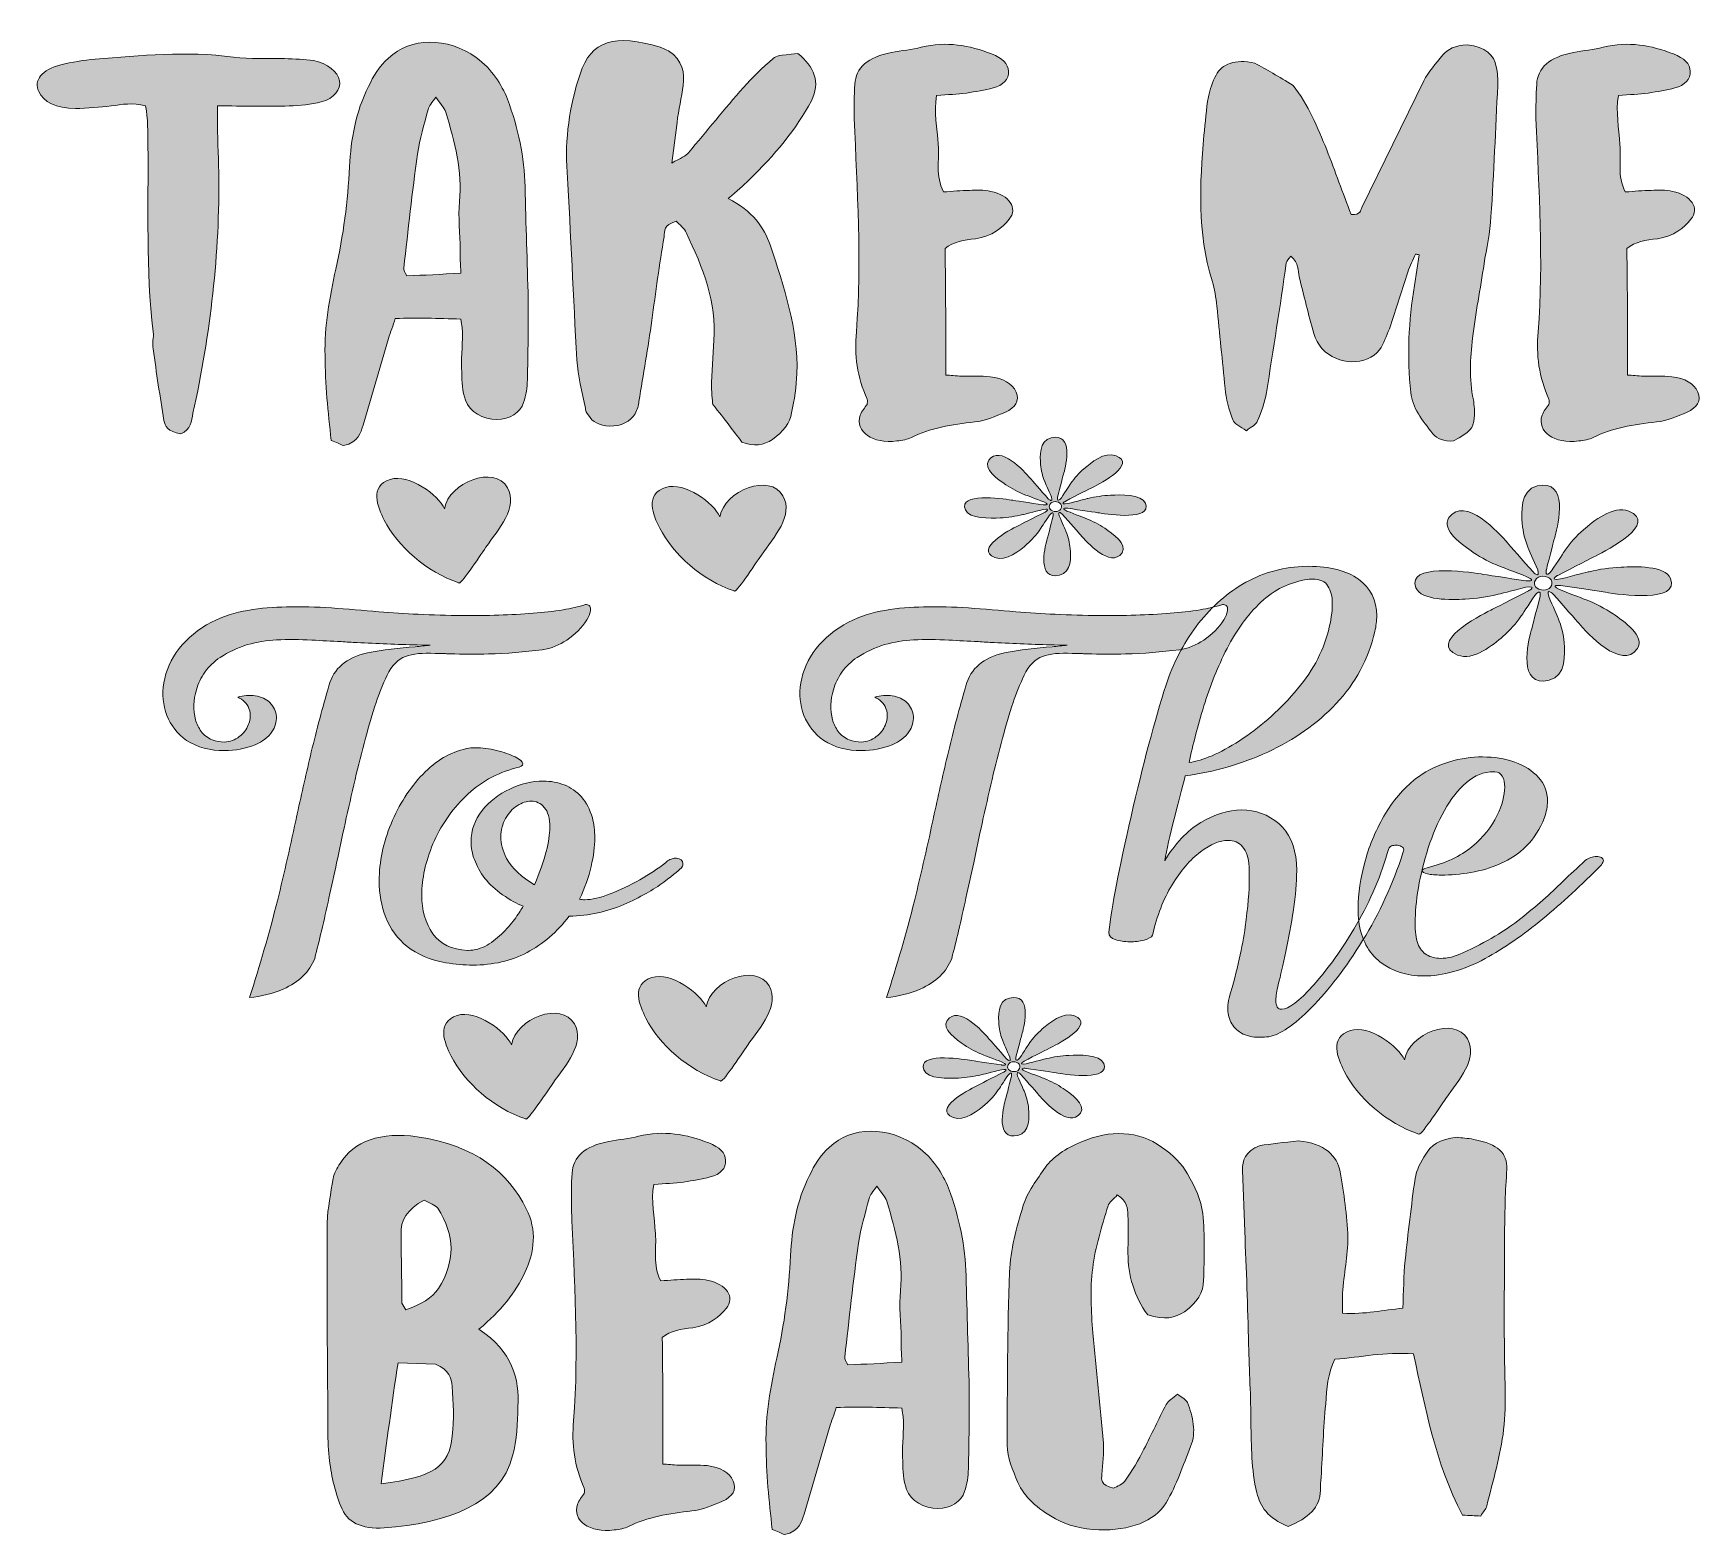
# Model space of a CAD drawing. Header units: inches. Extents: x 0.02 to 5.76, y -5.57 to -0.41.
import ezdxf

# ---------------------------------------------------------------- set-up
doc = ezdxf.new("R2010")
doc.units = ezdxf.units.IN
doc.header["$MEASUREMENT"] = 0
doc.layers.add('Layer 1', color=7, linetype='Continuous')

# ---------------------------------------------------------------- blocks, each defined once
blk = doc.blocks.new('block 3')
at = {"layer": 'Layer 1', "lineweight": 0}
blk.add_open_spline([(2.4765, -3.8858), (2.4523, -3.9206), (2.3864, -4.0203), (2.3833, -4.008), (2.2721, -3.9717), (2.173, -3.8816), (2.1271, -3.7922), (2.1042, -3.7475), (2.0748, -3.6761), (2.1477, -3.6526), (2.2133, -3.6316), (2.3138, -3.7071), (2.3341, -3.7533), (2.3497, -3.6626), (2.5063, -3.6023), (2.5507, -3.6815), (2.5883, -3.7488), (2.5201, -3.8231), (2.4765, -3.8858)], degree=3, knots=[0, 0, 0, 0, 1, 1, 1, 2, 2, 2, 3, 3, 3, 4, 4, 4, 5, 5, 5, 6, 6, 6, 6], dxfattribs=at)
blk = doc.blocks.new('block 2')
at = {"layer": 'Layer 1'}
blk.add_blockref('block 3', (0, 0), dxfattribs=at)
blk = doc.blocks.new('block 5')
at = {"layer": 'Layer 1', "lineweight": 0}
blk.add_open_spline([(2.5981, -1.9977), (2.5537, -1.9185), (2.3972, -1.9788), (2.3815, -2.0695), (2.3613, -2.0233), (2.2607, -1.9477), (2.1951, -1.9688), (2.1223, -1.9923), (2.1516, -2.0637), (2.1746, -2.1083), (2.2204, -2.1977), (2.3195, -2.2879), (2.4307, -2.3242), (2.4338, -2.3364), (2.4997, -2.2367), (2.5239, -2.2019), (2.5676, -2.1393), (2.6358, -2.0649), (2.5981, -1.9977)], degree=3, knots=[0, 0, 0, 0, 1, 1, 1, 2, 2, 2, 3, 3, 3, 4, 4, 4, 5, 5, 5, 6, 6, 6, 6], dxfattribs=at)
blk = doc.blocks.new('block 4')
at = {"layer": 'Layer 1'}
blk.add_blockref('block 5', (0, 0), dxfattribs=at)
blk = doc.blocks.new('block 7')
at = {"layer": 'Layer 1', "lineweight": 0}
blk.add_open_spline([(1.6515, -1.9699), (1.6071, -1.8907), (1.4506, -1.951), (1.4349, -2.0417), (1.4147, -1.9955), (1.3141, -1.92), (1.2486, -1.9411), (1.1757, -1.9645), (1.205, -2.0359), (1.228, -2.0806), (1.2738, -2.17), (1.373, -2.2601), (1.4841, -2.2964), (1.4872, -2.3087), (1.5532, -2.209), (1.5774, -2.1742), (1.621, -2.1115), (1.6892, -2.0372), (1.6515, -1.9699)], degree=3, knots=[0, 0, 0, 0, 1, 1, 1, 2, 2, 2, 3, 3, 3, 4, 4, 4, 5, 5, 5, 6, 6, 6, 6], dxfattribs=at)
blk = doc.blocks.new('block 6')
at = {"layer": 'Layer 1'}
blk.add_blockref('block 7', (0, 0), dxfattribs=at)
blk = doc.blocks.new('block 9')
at = {"layer": 'Layer 1', "lineweight": 0}
blk.add_open_spline([(1.8816, -3.8119), (1.8372, -3.7327), (1.6807, -3.793), (1.665, -3.8836), (1.6448, -3.8374), (1.5442, -3.7619), (1.4787, -3.783), (1.4058, -3.8065), (1.4351, -3.8779), (1.4581, -3.9225), (1.5039, -4.0119), (1.6031, -4.1021), (1.7142, -4.1384), (1.7173, -4.1506), (1.7833, -4.0509), (1.8075, -4.0161), (1.8511, -3.9534), (1.9193, -3.8791), (1.8816, -3.8119)], degree=3, knots=[0, 0, 0, 0, 1, 1, 1, 2, 2, 2, 3, 3, 3, 4, 4, 4, 5, 5, 5, 6, 6, 6, 6], dxfattribs=at)
blk = doc.blocks.new('block 8')
at = {"layer": 'Layer 1'}
blk.add_blockref('block 9', (0, 0), dxfattribs=at)
blk = doc.blocks.new('block 11')
at = {"layer": 'Layer 1', "lineweight": 0}
blk.add_open_spline([(4.9505, -3.8637), (4.9062, -3.7845), (4.7496, -3.8448), (4.734, -3.9355), (4.7137, -3.8892), (4.6131, -3.8137), (4.5476, -3.8348), (4.4747, -3.8583), (4.5041, -3.9297), (4.527, -3.9743), (4.5728, -4.0637), (4.672, -4.1539), (4.7831, -4.1902), (4.7863, -4.2024), (4.8522, -4.1027), (4.8764, -4.0679), (4.92, -4.0052), (4.9882, -3.9309), (4.9505, -3.8637)], degree=3, knots=[0, 0, 0, 0, 1, 1, 1, 2, 2, 2, 3, 3, 3, 4, 4, 4, 5, 5, 5, 6, 6, 6, 6], dxfattribs=at)
blk = doc.blocks.new('block 10')
at = {"layer": 'Layer 1'}
blk.add_blockref('block 11', (0, 0), dxfattribs=at)
blk = doc.blocks.new('block 14')
at = {"layer": 'Layer 1', "lineweight": 0}
for points, knots in [([(1.7111, -4.6666), (1.7452, -4.594), (1.753, -4.5198), (1.7163, -4.4473), (1.6533, -4.3217), (1.5431, -4.2298), (1.3411, -4.1997), (1.2177, -4.182), (1.1233, -4.2138), (1.0761, -4.2917), (1.0655, -4.3076), (1.0551, -4.3252), (1.0524, -4.343), (1.0445, -4.3942), (1.0341, -4.4437), (1.0314, -4.495), (1.0314, -4.6931), (1.0314, -4.8894), (1.0341, -5.0874), (1.0341, -5.1582), (1.0314, -5.2307), (1.0393, -5.3014), (1.0445, -5.358), (1.0577, -5.4146), (1.0787, -5.4694), (1.0997, -5.5242), (1.1495, -5.549), (1.2282, -5.5437), (1.4434, -5.5278), (1.6271, -5.4623), (1.6691, -5.2961), (1.6848, -5.2413), (1.6848, -5.1829), (1.6875, -5.1281), (1.6927, -5.0309), (1.6691, -4.9371), (1.5536, -4.8611), (1.6297, -4.7974), (1.6796, -4.7338), (1.7111, -4.6666)], [0, 0, 0, 0, 1, 1, 1, 2, 2, 2, 3, 3, 3, 4, 4, 4, 5, 5, 5, 6, 6, 6, 7, 7, 7, 8, 8, 8, 9, 9, 9, 10, 10, 10, 11, 11, 11, 12, 12, 12, 13, 13, 13, 13]), ([(1.2886, -4.7709), (1.2886, -4.6913), (1.286, -4.6117), (1.286, -4.5339), (1.2833, -4.488), (1.307, -4.449), (1.3647, -4.4172), (1.3831, -4.4278), (1.4041, -4.4349), (1.4119, -4.4455), (1.4723, -4.5374), (1.4723, -4.6294), (1.4146, -4.7214), (1.3936, -4.7532), (1.3542, -4.7762), (1.3017, -4.7939), (1.3017, -4.7939), (1.2886, -4.7709), (1.2886, -4.7709)], [0, 0, 0, 0, 1, 1, 1, 2, 2, 2, 3, 3, 3, 4, 4, 4, 5, 5, 5, 6, 6, 6, 6]), ([(1.2754, -4.976), (1.2754, -4.976), (1.4041, -4.9813), (1.4041, -4.9813), (1.4513, -5.0008), (1.4591, -5.0291), (1.4618, -5.0574), (1.4644, -5.114), (1.4696, -5.1705), (1.4618, -5.2271), (1.4513, -5.3333), (1.3962, -5.3704), (1.2177, -5.3916), (1.2361, -5.2501), (1.2544, -5.1157), (1.2754, -4.976)], [0, 0, 0, 0, 1, 1, 1, 2, 2, 2, 3, 3, 3, 4, 4, 4, 5, 5, 5, 5])]:
    blk.add_open_spline(points, degree=3, knots=knots, dxfattribs=at)
blk = doc.blocks.new('block 13')
at = {"layer": 'Layer 1'}
blk.add_blockref('block 14', (0, 0), dxfattribs=at)
blk = doc.blocks.new('block 16')
at = {"layer": 'Layer 1', "lineweight": 0}
blk.add_open_spline([(2.1597, -4.5321), (2.1571, -4.4755), (2.1439, -4.4207), (2.1544, -4.3642), (2.1938, -4.3606), (2.2253, -4.3588), (2.2568, -4.3553), (2.2882, -4.35), (2.3197, -4.3465), (2.3486, -4.3376), (2.3827, -4.3288), (2.4037, -4.3076), (2.4011, -4.2811), (2.4011, -4.2545), (2.3801, -4.2351), (2.3433, -4.2209), (2.2672, -4.1909), (2.1885, -4.1767), (2.1019, -4.1979), (2.0704, -4.205), (2.0337, -4.2103), (1.9996, -4.2156), (1.9183, -4.2315), (1.8763, -4.2686), (1.8736, -4.3252), (1.871, -4.3642), (1.871, -4.4031), (1.871, -4.442), (1.8815, -4.6878), (1.8973, -4.9318), (1.8789, -5.1759), (1.871, -5.2537), (1.8815, -5.3315), (1.9156, -5.4075), (1.9183, -5.4128), (1.9156, -5.4181), (1.9156, -5.4252), (1.9078, -5.4358), (1.8973, -5.4482), (1.892, -5.4623), (1.8736, -5.5189), (1.934, -5.5614), (2.0179, -5.5507), (2.0363, -5.549), (2.0547, -5.5455), (2.0678, -5.5384), (2.1308, -5.5066), (2.2069, -5.4942), (2.2856, -5.4853), (2.3223, -5.4818), (2.3564, -5.4659), (2.3906, -5.4518), (2.4247, -5.4358), (2.4404, -5.4128), (2.4273, -5.3828), (2.4142, -5.3527), (2.3827, -5.335), (2.3381, -5.3297), (2.3066, -5.3262), (2.2751, -5.3297), (2.241, -5.328), (2.22, -5.328), (2.2017, -5.3244), (2.1859, -5.3244), (2.1859, -5.1759), (2.1859, -5.0326), (2.1833, -4.8894), (2.2122, -4.8664), (2.2489, -4.8593), (2.2882, -4.8558), (2.346, -4.8469), (2.3801, -4.8186), (2.4037, -4.7886), (2.4352, -4.7514), (2.4037, -4.7055), (2.3407, -4.6931), (2.3171, -4.6878), (2.2909, -4.6878), (2.2672, -4.6895), (2.2384, -4.6895), (2.2095, -4.6931), (2.178, -4.6948), (2.1492, -4.6383), (2.1649, -4.5852), (2.1597, -4.5321)], degree=3, knots=[0, 0, 0, 0, 1, 1, 1, 2, 2, 2, 3, 3, 3, 4, 4, 4, 5, 5, 5, 6, 6, 6, 7, 7, 7, 8, 8, 8, 9, 9, 9, 10, 10, 10, 11, 11, 11, 12, 12, 12, 13, 13, 13, 14, 14, 14, 15, 15, 15, 16, 16, 16, 17, 17, 17, 18, 18, 18, 19, 19, 19, 20, 20, 20, 21, 21, 21, 22, 22, 22, 23, 23, 23, 24, 24, 24, 25, 25, 25, 26, 26, 26, 27, 27, 27, 28, 28, 28, 28], dxfattribs=at)
blk = doc.blocks.new('block 15')
at = {"layer": 'Layer 1'}
blk.add_blockref('block 16', (0, 0), dxfattribs=at)
blk = doc.blocks.new('block 18')
at = {"layer": 'Layer 1', "lineweight": 0}
for points, knots in [([(3.0124, -5.1812), (3.0124, -5.2271), (3.0071, -5.2714), (3.0098, -5.3155), (3.0098, -5.3474), (3.0124, -5.3792), (3.0229, -5.4111), (3.036, -5.4518), (3.0832, -5.4765), (3.1305, -5.4765), (3.1751, -5.4765), (3.2118, -5.4535), (3.2223, -5.4181), (3.2302, -5.3934), (3.2354, -5.3669), (3.2354, -5.3403), (3.2381, -5.2484), (3.2381, -5.1564), (3.2381, -5.0645), (3.2354, -4.9354), (3.2302, -4.8062), (3.2276, -4.6772), (3.225, -4.5764), (3.204, -4.4755), (3.1672, -4.3766), (3.1462, -4.3252), (3.1147, -4.274), (3.0596, -4.2333), (2.9599, -4.1626), (2.834, -4.1626), (2.7578, -4.2351), (2.7264, -4.2634), (2.7054, -4.2987), (2.6896, -4.3323), (2.645, -4.4207), (2.6293, -4.5145), (2.624, -4.6082), (2.6188, -4.7267), (2.603, -4.8452), (2.5768, -4.9601), (2.5558, -5.0592), (2.5374, -5.1564), (2.5401, -5.2572), (2.5401, -5.3545), (2.5505, -5.4518), (2.5611, -5.549), (2.5794, -5.5561), (2.5925, -5.5614), (2.603, -5.5667), (2.6581, -5.5543), (2.6608, -5.5224), (2.6713, -5.4959), (2.6713, -5.4959), (2.7578, -5.1988), (2.7578, -5.1988), (2.7657, -5.1759), (2.7736, -5.1546), (2.7814, -5.1299), (2.8576, -5.1263), (2.9258, -5.1299), (3.0071, -5.1316), (3.0098, -5.1564), (3.0124, -5.1688), (3.0124, -5.1812)], [0, 0, 0, 0, 1, 1, 1, 2, 2, 2, 3, 3, 3, 4, 4, 4, 5, 5, 5, 6, 6, 6, 7, 7, 7, 8, 8, 8, 9, 9, 9, 10, 10, 10, 11, 11, 11, 12, 12, 12, 13, 13, 13, 14, 14, 14, 15, 15, 15, 16, 16, 16, 17, 17, 17, 18, 18, 18, 19, 19, 19, 20, 20, 20, 21, 21, 21, 21]), ([(2.8208, -4.9831), (2.8156, -4.9707), (2.8103, -4.9636), (2.8103, -4.9566), (2.8261, -4.8257), (2.8392, -4.6966), (2.8576, -4.5657), (2.8654, -4.5127), (2.8812, -4.4632), (2.8943, -4.4119), (2.8969, -4.3995), (2.9074, -4.3889), (2.9206, -4.3695), (2.9363, -4.3924), (2.9494, -4.4049), (2.9547, -4.4207), (2.9861, -4.5233), (3.0124, -4.6241), (3.0019, -4.7285), (2.9966, -4.7833), (3.0045, -4.8381), (3.0045, -4.8947), (3.0045, -4.9177), (3.0045, -4.9407), (3.0071, -4.9743), (2.9363, -4.9778), (2.8812, -4.9813), (2.8208, -4.9831)], [0, 0, 0, 0, 1, 1, 1, 2, 2, 2, 3, 3, 3, 4, 4, 4, 5, 5, 5, 6, 6, 6, 7, 7, 7, 8, 8, 8, 9, 9, 9, 9])]:
    blk.add_open_spline(points, degree=3, knots=knots, dxfattribs=at)
blk = doc.blocks.new('block 17')
at = {"layer": 'Layer 1'}
blk.add_blockref('block 18', (0, 0), dxfattribs=at)
blk = doc.blocks.new('block 20')
at = {"layer": 'Layer 1', "lineweight": 0}
blk.add_open_spline([(3.9779, -4.801), (4.0225, -4.7691), (4.0435, -4.7338), (4.0435, -4.6931), (4.0461, -4.617), (4.0487, -4.5392), (4.0408, -4.4632), (4.0356, -4.4172), (4.0146, -4.3712), (3.9884, -4.327), (3.97, -4.2934), (3.9385, -4.2616), (3.8992, -4.2351), (3.823, -4.1785), (3.7207, -4.1749), (3.6236, -4.2174), (3.5685, -4.2404), (3.5265, -4.2686), (3.5003, -4.304), (3.4714, -4.3465), (3.4373, -4.3907), (3.4242, -4.4349), (3.4006, -4.5109), (3.3796, -4.5887), (3.377, -4.6648), (3.3691, -4.8628), (3.3691, -5.0609), (3.3691, -5.259), (3.3691, -5.3014), (3.3875, -5.3456), (3.4058, -5.3881), (3.4268, -5.4358), (3.4714, -5.4783), (3.5344, -5.5119), (3.5764, -5.5349), (3.6263, -5.549), (3.684, -5.5507), (3.7889, -5.5525), (3.8756, -5.5224), (3.9149, -5.457), (3.9517, -5.3952), (3.9726, -5.3297), (3.9989, -5.2643), (4.0199, -5.213), (4.0067, -5.1617), (3.9884, -5.1122), (3.9831, -5.1033), (3.97, -5.0963), (3.9543, -5.0839), (3.9385, -5.098), (3.9228, -5.1069), (3.9149, -5.1193), (3.8887, -5.1705), (3.865, -5.2218), (3.8388, -5.2731), (3.8204, -5.3103), (3.7968, -5.3474), (3.7732, -5.3828), (3.7653, -5.3934), (3.747, -5.4004), (3.7338, -5.4075), (3.6892, -5.3952), (3.6919, -5.3774), (3.6945, -5.3598), (3.6945, -5.3226), (3.7024, -5.2873), (3.6997, -5.2519), (3.6892, -5.1246), (3.6735, -4.999), (3.663, -4.8735), (3.6578, -4.7992), (3.6525, -4.7249), (3.663, -4.6506), (3.6709, -4.5781), (3.6945, -4.5074), (3.7155, -4.4367), (3.7181, -4.4243), (3.7365, -4.4137), (3.747, -4.3995), (3.7837, -4.4225), (3.7811, -4.4455), (3.7837, -4.4685), (3.7863, -4.5127), (3.7837, -4.5569), (3.7837, -4.5993), (3.7837, -4.6754), (3.8047, -4.7479), (3.8519, -4.8116), (3.9097, -4.831), (3.9464, -4.8222), (3.9779, -4.801)], degree=3, knots=[0, 0, 0, 0, 1, 1, 1, 2, 2, 2, 3, 3, 3, 4, 4, 4, 5, 5, 5, 6, 6, 6, 7, 7, 7, 8, 8, 8, 9, 9, 9, 10, 10, 10, 11, 11, 11, 12, 12, 12, 13, 13, 13, 14, 14, 14, 15, 15, 15, 16, 16, 16, 17, 17, 17, 18, 18, 18, 19, 19, 19, 20, 20, 20, 21, 21, 21, 22, 22, 22, 23, 23, 23, 24, 24, 24, 25, 25, 25, 26, 26, 26, 27, 27, 27, 28, 28, 28, 29, 29, 29, 30, 30, 30, 30], dxfattribs=at)
blk = doc.blocks.new('block 19')
at = {"layer": 'Layer 1'}
blk.add_blockref('block 20', (0, 0), dxfattribs=at)
blk = doc.blocks.new('block 22')
at = {"layer": 'Layer 1', "lineweight": 0}
blk.add_open_spline([(4.807, -4.2598), (4.7886, -4.2864), (4.7755, -4.3147), (4.7703, -4.343), (4.7572, -4.4367), (4.7466, -4.5304), (4.7362, -4.6241), (4.7309, -4.6772), (4.7309, -4.732), (4.7283, -4.7886), (4.6601, -4.7957), (4.5997, -4.8098), (4.521, -4.8062), (4.521, -4.8062), (4.521, -4.7373), (4.521, -4.7373), (4.5263, -4.6719), (4.5394, -4.6082), (4.5394, -4.5445), (4.5367, -4.4703), (4.5263, -4.3942), (4.5131, -4.32), (4.5026, -4.2651), (4.4606, -4.2227), (4.3688, -4.2138), (4.3216, -4.2192), (4.2743, -4.2245), (4.2376, -4.2298), (4.1851, -4.251), (4.1772, -4.2811), (4.1772, -4.3147), (4.1772, -4.3147), (4.1851, -4.5251), (4.1851, -4.5251), (4.1904, -4.6542), (4.1956, -4.7833), (4.1982, -4.9142), (4.2008, -5.0043), (4.2061, -5.0928), (4.2061, -5.1829), (4.2087, -5.2625), (4.2061, -5.3421), (4.2271, -5.4235), (4.2376, -5.4694), (4.2638, -5.5101), (4.3347, -5.5384), (4.4029, -5.5101), (4.4449, -5.473), (4.4449, -5.4146), (4.4449, -5.4004), (4.4449, -5.3845), (4.4475, -5.3704), (4.4527, -5.2855), (4.4554, -5.2006), (4.4633, -5.1175), (4.4659, -5.0662), (4.4711, -5.0131), (4.4947, -4.9636), (4.584, -4.9583), (4.6653, -4.9371), (4.765, -4.946), (4.807, -5.1334), (4.8385, -5.3173), (4.933, -5.4995), (4.9592, -5.5012), (4.9749, -5.5012), (4.9959, -5.503), (5.0038, -5.4889), (5.0143, -5.48), (5.0169, -5.4676), (5.0379, -5.381), (5.0642, -5.2943), (5.0747, -5.2059), (5.0852, -5.1122), (5.0773, -5.0167), (5.0773, -4.923), (5.0773, -4.8558), (5.0747, -4.7886), (5.0773, -4.7214), (5.0773, -4.6206), (5.0773, -4.5216), (5.0799, -4.4225), (5.0799, -4.3854), (5.0852, -4.3483), (5.0852, -4.3111), (5.0878, -4.2545), (5.0563, -4.2262), (4.9723, -4.2085), (4.9513, -4.205), (4.9303, -4.2032), (4.9146, -4.2015), (4.8543, -4.2068), (4.8228, -4.2298), (4.807, -4.2598)], degree=3, knots=[0, 0, 0, 0, 1, 1, 1, 2, 2, 2, 3, 3, 3, 4, 4, 4, 5, 5, 5, 6, 6, 6, 7, 7, 7, 8, 8, 8, 9, 9, 9, 10, 10, 10, 11, 11, 11, 12, 12, 12, 13, 13, 13, 14, 14, 14, 15, 15, 15, 16, 16, 16, 17, 17, 17, 18, 18, 18, 19, 19, 19, 20, 20, 20, 21, 21, 21, 22, 22, 22, 23, 23, 23, 24, 24, 24, 25, 25, 25, 26, 26, 26, 27, 27, 27, 28, 28, 28, 29, 29, 29, 30, 30, 30, 31, 31, 31, 31], dxfattribs=at)
blk = doc.blocks.new('block 21')
at = {"layer": 'Layer 1'}
blk.add_blockref('block 22', (0, 0), dxfattribs=at)
blk = doc.blocks.new('block 12')
at = {"layer": 'Layer 1'}
for name in ['block 13', 'block 15', 'block 17', 'block 19', 'block 21']:
    blk.add_blockref(name, (0, 0), dxfattribs=at)
blk = doc.blocks.new('block 25')
at = {"layer": 'Layer 1', "lineweight": 0}
blk.add_open_spline([(0.5707, -1.7137), (0.6311, -1.4413), (0.6626, -1.1637), (0.66, -0.886), (0.6574, -0.8241), (0.6547, -0.7605), (0.6547, -0.6986), (0.6547, -0.6986), (0.6547, -0.6579), (0.6547, -0.6579), (0.7439, -0.6579), (0.8226, -0.6597), (0.9014, -0.6579), (0.9381, -0.6579), (0.9775, -0.6526), (1.0116, -0.6438), (1.0562, -0.6332), (1.0798, -0.5996), (1.0746, -0.5713), (1.0693, -0.5412), (1.0326, -0.5111), (0.9854, -0.5023), (0.9539, -0.497), (0.9197, -0.497), (0.8856, -0.4952), (0.8279, -0.4935), (0.7675, -0.4987), (0.7098, -0.4899), (0.5471, -0.4687), (0.3923, -0.4846), (0.2348, -0.497), (0.1955, -0.5005), (0.1535, -0.5076), (0.1168, -0.5165), (0.0512, -0.5323), (0.0223, -0.5713), (0.0407, -0.6084), (0.0564, -0.6438), (0.101, -0.6668), (0.1666, -0.6668), (0.2086, -0.6668), (0.2506, -0.6615), (0.2899, -0.6579), (0.3267, -0.6526), (0.3635, -0.6455), (0.4081, -0.6579), (0.4159, -0.7021), (0.4159, -0.7481), (0.4159, -0.7923), (0.4186, -1.0063), (0.4081, -1.2185), (0.4343, -1.4342), (0.4369, -1.4537), (0.4291, -1.4732), (0.4343, -1.4926), (0.4448, -1.5757), (0.4579, -1.6571), (0.471, -1.7384), (0.4736, -1.7578), (0.4841, -1.7773), (0.5287, -1.7844), (0.5655, -1.7703), (0.5655, -1.7402), (0.5707, -1.7137)], degree=3, knots=[0, 0, 0, 0, 1, 1, 1, 2, 2, 2, 3, 3, 3, 4, 4, 4, 5, 5, 5, 6, 6, 6, 7, 7, 7, 8, 8, 8, 9, 9, 9, 10, 10, 10, 11, 11, 11, 12, 12, 12, 13, 13, 13, 14, 14, 14, 15, 15, 15, 16, 16, 16, 17, 17, 17, 18, 18, 18, 19, 19, 19, 20, 20, 20, 21, 21, 21, 21], dxfattribs=at)
blk = doc.blocks.new('block 24')
at = {"layer": 'Layer 1'}
blk.add_blockref('block 25', (0, 0), dxfattribs=at)
blk = doc.blocks.new('block 27')
at = {"layer": 'Layer 1', "lineweight": 0}
for points, knots in [([(1.4969, -1.4396), (1.4969, -1.4855), (1.4917, -1.5297), (1.4943, -1.5739), (1.4943, -1.6058), (1.4969, -1.6376), (1.5074, -1.6694), (1.5206, -1.7101), (1.5678, -1.7349), (1.615, -1.7349), (1.6596, -1.7349), (1.6964, -1.7119), (1.7068, -1.6765), (1.7147, -1.6518), (1.72, -1.6253), (1.72, -1.5987), (1.7226, -1.5068), (1.7226, -1.4148), (1.7226, -1.3229), (1.72, -1.1937), (1.7147, -1.0646), (1.7121, -0.9356), (1.7095, -0.8347), (1.6885, -0.7339), (1.6517, -0.6349), (1.6307, -0.5836), (1.5993, -0.5323), (1.5442, -0.4917), (1.4445, -0.4209), (1.3185, -0.4209), (1.2424, -0.4935), (1.2109, -0.5218), (1.1899, -0.5571), (1.1742, -0.5907), (1.1296, -0.6791), (1.1138, -0.7728), (1.1086, -0.8666), (1.1033, -0.9851), (1.0876, -1.1035), (1.0613, -1.2185), (1.0403, -1.3175), (1.022, -1.4148), (1.0246, -1.5156), (1.0246, -1.6128), (1.0351, -1.7101), (1.0456, -1.8074), (1.0639, -1.8144), (1.077, -1.8197), (1.0876, -1.8251), (1.1427, -1.8127), (1.1453, -1.7808), (1.1558, -1.7543), (1.1558, -1.7543), (1.2424, -1.4572), (1.2424, -1.4572), (1.2503, -1.4342), (1.2581, -1.413), (1.266, -1.3883), (1.3421, -1.3847), (1.4103, -1.3883), (1.4917, -1.39), (1.4943, -1.4148), (1.4969, -1.4272), (1.4969, -1.4396)], [0, 0, 0, 0, 1, 1, 1, 2, 2, 2, 3, 3, 3, 4, 4, 4, 5, 5, 5, 6, 6, 6, 7, 7, 7, 8, 8, 8, 9, 9, 9, 10, 10, 10, 11, 11, 11, 12, 12, 12, 13, 13, 13, 14, 14, 14, 15, 15, 15, 16, 16, 16, 17, 17, 17, 18, 18, 18, 19, 19, 19, 20, 20, 20, 21, 21, 21, 21]), ([(1.3054, -1.2415), (1.3001, -1.2291), (1.2949, -1.222), (1.2949, -1.2149), (1.3106, -1.0841), (1.3237, -0.955), (1.3421, -0.8241), (1.35, -0.7711), (1.3657, -0.7216), (1.3788, -0.6703), (1.3815, -0.6579), (1.3919, -0.6473), (1.4051, -0.6278), (1.4208, -0.6508), (1.4339, -0.6632), (1.4392, -0.6791), (1.4707, -0.7817), (1.4969, -0.8825), (1.4864, -0.9868), (1.4812, -1.0416), (1.4891, -1.0965), (1.4891, -1.1531), (1.4891, -1.1761), (1.4891, -1.1991), (1.4917, -1.2327), (1.4208, -1.2362), (1.3657, -1.2397), (1.3054, -1.2415)], [0, 0, 0, 0, 1, 1, 1, 2, 2, 2, 3, 3, 3, 4, 4, 4, 5, 5, 5, 6, 6, 6, 7, 7, 7, 8, 8, 8, 9, 9, 9, 9])]:
    blk.add_open_spline(points, degree=3, knots=knots, dxfattribs=at)
blk = doc.blocks.new('block 26')
at = {"layer": 'Layer 1'}
blk.add_blockref('block 27', (0, 0), dxfattribs=at)
blk = doc.blocks.new('block 29')
at = {"layer": 'Layer 1', "lineweight": 0}
blk.add_open_spline([(2.4808, -0.9126), (2.57, -0.8277), (2.6435, -0.7375), (2.696, -0.6402), (2.7275, -0.5766), (2.7065, -0.5235), (2.6488, -0.4775), (2.5806, -0.4846), (2.5779, -0.4846), (2.5648, -0.4952), (2.528, -0.527), (2.4913, -0.5606), (2.4624, -0.5942), (2.3969, -0.6685), (2.3365, -0.7446), (2.2735, -0.8188), (2.2657, -0.8294), (2.2473, -0.8365), (2.2158, -0.8542), (2.2158, -0.8542), (2.2341, -0.7145), (2.2341, -0.7145), (2.2394, -0.6721), (2.2499, -0.6296), (2.2551, -0.5872), (2.2604, -0.5447), (2.2551, -0.5023), (2.2053, -0.4687), (2.1974, -0.4652), (2.1869, -0.4599), (2.1764, -0.4563), (2.0216, -0.4086), (1.9376, -0.4333), (1.9009, -0.5483), (1.8642, -0.6597), (1.8484, -0.7728), (1.8563, -0.886), (1.8694, -1.1), (1.8773, -1.314), (1.8904, -1.5297), (1.893, -1.5846), (1.9088, -1.6411), (1.9192, -1.6959), (1.9192, -1.7048), (1.9245, -1.7137), (1.9298, -1.7207), (1.9429, -1.7437), (1.9665, -1.7561), (2.0032, -1.7578), (2.04, -1.7596), (2.0767, -1.742), (2.0898, -1.7154), (2.0977, -1.7013), (2.103, -1.6871), (2.103, -1.673), (2.1187, -1.581), (2.1344, -1.4873), (2.1476, -1.3953), (2.1607, -1.2981), (2.1738, -1.2026), (2.1895, -1.1071), (2.1922, -1.0877), (2.1869, -1.0664), (2.2315, -1.0541), (2.242, -1.0664), (2.2604, -1.0788), (2.2657, -1.0929), (2.3234, -1.2132), (2.3706, -1.3334), (2.3601, -1.4643), (2.3601, -1.4643), (2.3523, -1.6075), (2.3523, -1.6075), (2.3523, -1.6394), (2.3549, -1.6694), (2.3575, -1.6836), (2.3995, -1.7366), (2.4283, -1.7756), (2.4572, -1.8127), (2.4966, -1.8304), (2.5333, -1.8233), (2.5622, -1.8039), (2.5989, -1.7773), (2.6225, -1.7473), (2.6278, -1.7119), (2.6383, -1.6677), (2.6435, -1.6217), (2.6462, -1.5775), (2.6514, -1.4254), (2.6016, -1.2804), (2.5543, -1.1354), (2.5333, -1.0753), (2.4939, -1.0187), (2.41, -0.9762), (2.4415, -0.9497), (2.4624, -0.9303), (2.4808, -0.9126)], degree=3, knots=[0, 0, 0, 0, 1, 1, 1, 2, 2, 2, 3, 3, 3, 4, 4, 4, 5, 5, 5, 6, 6, 6, 7, 7, 7, 8, 8, 8, 9, 9, 9, 10, 10, 10, 11, 11, 11, 12, 12, 12, 13, 13, 13, 14, 14, 14, 15, 15, 15, 16, 16, 16, 17, 17, 17, 18, 18, 18, 19, 19, 19, 20, 20, 20, 21, 21, 21, 22, 22, 22, 23, 23, 23, 24, 24, 24, 25, 25, 25, 26, 26, 26, 27, 27, 27, 28, 28, 28, 29, 29, 29, 30, 30, 30, 31, 31, 31, 32, 32, 32, 32], dxfattribs=at)
blk = doc.blocks.new('block 28')
at = {"layer": 'Layer 1'}
blk.add_blockref('block 29', (0, 0), dxfattribs=at)
blk = doc.blocks.new('block 31')
at = {"layer": 'Layer 1', "lineweight": 0}
blk.add_open_spline([(3.1315, -0.7905), (3.1289, -0.7339), (3.1157, -0.6791), (3.1262, -0.6225), (3.1656, -0.619), (3.1971, -0.6172), (3.2286, -0.6137), (3.26, -0.6084), (3.2915, -0.6049), (3.3204, -0.596), (3.3545, -0.5872), (3.3755, -0.5659), (3.3729, -0.5394), (3.3729, -0.5129), (3.3519, -0.4935), (3.3151, -0.4793), (3.2391, -0.4492), (3.1603, -0.4351), (3.0737, -0.4563), (3.0422, -0.4634), (3.0055, -0.4687), (2.9714, -0.474), (2.8901, -0.4899), (2.8481, -0.527), (2.8454, -0.5836), (2.8428, -0.6225), (2.8428, -0.6615), (2.8428, -0.7004), (2.8533, -0.9462), (2.8691, -1.1902), (2.8507, -1.4342), (2.8428, -1.5121), (2.8533, -1.5899), (2.8874, -1.6659), (2.8901, -1.6712), (2.8874, -1.6765), (2.8874, -1.6836), (2.8796, -1.6942), (2.8691, -1.7066), (2.8638, -1.7207), (2.8454, -1.7773), (2.9058, -1.8197), (2.9898, -1.8091), (3.0081, -1.8074), (3.0265, -1.8039), (3.0396, -1.7968), (3.1026, -1.7649), (3.1787, -1.7525), (3.2574, -1.7437), (3.2942, -1.7402), (3.3283, -1.7242), (3.3624, -1.7101), (3.3965, -1.6942), (3.4122, -1.6712), (3.3991, -1.6411), (3.386, -1.6111), (3.3545, -1.5934), (3.3099, -1.5881), (3.2784, -1.5846), (3.2469, -1.5881), (3.2128, -1.5863), (3.1918, -1.5863), (3.1735, -1.5828), (3.1577, -1.5828), (3.1577, -1.4342), (3.1577, -1.291), (3.1551, -1.1478), (3.184, -1.1248), (3.2207, -1.1177), (3.26, -1.1142), (3.3178, -1.1053), (3.3519, -1.077), (3.3755, -1.047), (3.407, -1.0098), (3.3755, -0.9639), (3.3125, -0.9515), (3.2889, -0.9462), (3.2627, -0.9462), (3.2391, -0.9479), (3.2102, -0.9479), (3.1813, -0.9515), (3.1499, -0.9532), (3.121, -0.8966), (3.1367, -0.8436), (3.1315, -0.7905)], degree=3, knots=[0, 0, 0, 0, 1, 1, 1, 2, 2, 2, 3, 3, 3, 4, 4, 4, 5, 5, 5, 6, 6, 6, 7, 7, 7, 8, 8, 8, 9, 9, 9, 10, 10, 10, 11, 11, 11, 12, 12, 12, 13, 13, 13, 14, 14, 14, 15, 15, 15, 16, 16, 16, 17, 17, 17, 18, 18, 18, 19, 19, 19, 20, 20, 20, 21, 21, 21, 22, 22, 22, 23, 23, 23, 24, 24, 24, 25, 25, 25, 26, 26, 26, 27, 27, 27, 28, 28, 28, 28], dxfattribs=at)
blk = doc.blocks.new('block 30')
at = {"layer": 'Layer 1'}
blk.add_blockref('block 31', (0, 0), dxfattribs=at)
blk = doc.blocks.new('block 33')
at = {"layer": 'Layer 1', "lineweight": 0}
blk.add_open_spline([(4.7844, -1.169), (4.7844, -1.169), (4.7687, -1.2751), (4.7687, -1.2751), (4.7477, -1.3971), (4.7424, -1.5191), (4.7556, -1.6429), (4.7608, -1.6942), (4.7949, -1.7384), (4.8316, -1.7844), (4.8448, -1.8021), (4.871, -1.8109), (4.9025, -1.8091), (4.9602, -1.7773), (4.9708, -1.7667), (4.9734, -1.7296), (4.976, -1.7084), (4.9734, -1.6871), (4.9708, -1.6677), (4.955, -1.5952), (4.9602, -1.5262), (4.9681, -1.4555), (4.9786, -1.3706), (4.9944, -1.2857), (5.0075, -1.2008), (5.0154, -1.1478), (5.0285, -1.0929), (5.0311, -1.0381), (5.0416, -0.8878), (5.0468, -0.7375), (5.0547, -0.5872), (5.0547, -0.5659), (5.0547, -0.5447), (5.0495, -0.5235), (5.0416, -0.4828), (5.0127, -0.4546), (4.9498, -0.4475), (4.9078, -0.4492), (4.8815, -0.4634), (4.8658, -0.4828), (4.8421, -0.5129), (4.8159, -0.5412), (4.8002, -0.5713), (4.8002, -0.5713), (4.5876, -1.0063), (4.5876, -1.0063), (4.5823, -1.0169), (4.585, -1.0328), (4.5509, -1.0311), (4.522, -0.9568), (4.4958, -0.8825), (4.4669, -0.8082), (4.4354, -0.7322), (4.4039, -0.6544), (4.3514, -0.5872), (4.3016, -0.5571), (4.2596, -0.5323), (4.2202, -0.5111), (4.1494, -0.4952), (4.1074, -0.5147), (4.0864, -0.5518), (4.0733, -0.5748), (4.0654, -0.6013), (4.0602, -0.6261), (4.0523, -0.6703), (4.0497, -0.7145), (4.0444, -0.7587), (4.0313, -0.9249), (4.0208, -1.0912), (4.0733, -1.2592), (4.0812, -1.2875), (4.0864, -1.3158), (4.0891, -1.3458), (4.0995, -1.4396), (4.1074, -1.5333), (4.1179, -1.6288), (4.1205, -1.6641), (4.131, -1.7013), (4.1442, -1.7366), (4.1468, -1.749), (4.1704, -1.7596), (4.1914, -1.7738), (4.2071, -1.7596), (4.2255, -1.7525), (4.2281, -1.742), (4.2412, -1.7101), (4.2543, -1.6765), (4.2596, -1.6429), (4.2832, -1.4944), (4.3068, -1.3458), (4.3278, -1.1973), (4.3304, -1.1902), (4.3357, -1.1849), (4.3436, -1.1743), (4.3724, -1.1991), (4.3672, -1.222), (4.3724, -1.245), (4.3882, -1.3104), (4.4039, -1.3741), (4.4223, -1.4396), (4.4276, -1.4572), (4.4381, -1.4767), (4.4512, -1.4926), (4.5036, -1.5492), (4.606, -1.5527), (4.648, -1.4961), (4.6637, -1.4732), (4.6716, -1.4484), (4.6821, -1.4236), (4.6821, -1.4236), (4.7451, -1.2291), (4.7451, -1.2291), (4.7529, -1.2079), (4.7634, -1.1866), (4.7713, -1.1672), (4.7766, -1.1672), (4.7792, -1.169), (4.7844, -1.169)], degree=3, knots=[0, 0, 0, 0, 1, 1, 1, 2, 2, 2, 3, 3, 3, 4, 4, 4, 5, 5, 5, 6, 6, 6, 7, 7, 7, 8, 8, 8, 9, 9, 9, 10, 10, 10, 11, 11, 11, 12, 12, 12, 13, 13, 13, 14, 14, 14, 15, 15, 15, 16, 16, 16, 17, 17, 17, 18, 18, 18, 19, 19, 19, 20, 20, 20, 21, 21, 21, 22, 22, 22, 23, 23, 23, 24, 24, 24, 25, 25, 25, 26, 26, 26, 27, 27, 27, 28, 28, 28, 29, 29, 29, 30, 30, 30, 31, 31, 31, 32, 32, 32, 33, 33, 33, 34, 34, 34, 35, 35, 35, 36, 36, 36, 37, 37, 37, 38, 38, 38, 39, 39, 39, 39], dxfattribs=at)
blk = doc.blocks.new('block 32')
at = {"layer": 'Layer 1'}
blk.add_blockref('block 33', (0, 0), dxfattribs=at)
blk = doc.blocks.new('block 35')
at = {"layer": 'Layer 1', "lineweight": 0}
blk.add_open_spline([(5.4744, -0.7905), (5.4718, -0.7339), (5.4586, -0.6791), (5.4691, -0.6225), (5.5085, -0.619), (5.54, -0.6172), (5.5715, -0.6137), (5.6029, -0.6084), (5.6344, -0.6049), (5.6633, -0.596), (5.6974, -0.5872), (5.7184, -0.5659), (5.7158, -0.5394), (5.7158, -0.5129), (5.6948, -0.4935), (5.658, -0.4793), (5.582, -0.4492), (5.5032, -0.4351), (5.4166, -0.4563), (5.3851, -0.4634), (5.3484, -0.4687), (5.3143, -0.474), (5.233, -0.4899), (5.191, -0.527), (5.1883, -0.5836), (5.1857, -0.6225), (5.1857, -0.6615), (5.1857, -0.7004), (5.1962, -0.9462), (5.212, -1.1902), (5.1936, -1.4342), (5.1857, -1.5121), (5.1962, -1.5899), (5.2303, -1.6659), (5.233, -1.6712), (5.2303, -1.6765), (5.2303, -1.6836), (5.2225, -1.6942), (5.212, -1.7066), (5.2067, -1.7207), (5.1883, -1.7773), (5.2487, -1.8197), (5.3327, -1.8091), (5.351, -1.8074), (5.3694, -1.8039), (5.3825, -1.7968), (5.4455, -1.7649), (5.5216, -1.7525), (5.6003, -1.7437), (5.637, -1.7402), (5.6712, -1.7242), (5.7053, -1.7101), (5.7394, -1.6942), (5.7551, -1.6712), (5.742, -1.6411), (5.7289, -1.6111), (5.6974, -1.5934), (5.6528, -1.5881), (5.6213, -1.5846), (5.5898, -1.5881), (5.5557, -1.5863), (5.5347, -1.5863), (5.5164, -1.5828), (5.5006, -1.5828), (5.5006, -1.4342), (5.5006, -1.291), (5.498, -1.1478), (5.5269, -1.1248), (5.5636, -1.1177), (5.6029, -1.1142), (5.6607, -1.1053), (5.6948, -1.077), (5.7184, -1.047), (5.7499, -1.0098), (5.7184, -0.9639), (5.6554, -0.9515), (5.6318, -0.9462), (5.6056, -0.9462), (5.582, -0.9479), (5.5531, -0.9479), (5.5242, -0.9515), (5.4928, -0.9532), (5.4639, -0.8966), (5.4796, -0.8436), (5.4744, -0.7905)], degree=3, knots=[0, 0, 0, 0, 1, 1, 1, 2, 2, 2, 3, 3, 3, 4, 4, 4, 5, 5, 5, 6, 6, 6, 7, 7, 7, 8, 8, 8, 9, 9, 9, 10, 10, 10, 11, 11, 11, 12, 12, 12, 13, 13, 13, 14, 14, 14, 15, 15, 15, 16, 16, 16, 17, 17, 17, 18, 18, 18, 19, 19, 19, 20, 20, 20, 21, 21, 21, 22, 22, 22, 23, 23, 23, 24, 24, 24, 25, 25, 25, 26, 26, 26, 27, 27, 27, 28, 28, 28, 28], dxfattribs=at)
blk = doc.blocks.new('block 34')
at = {"layer": 'Layer 1'}
blk.add_blockref('block 35', (0, 0), dxfattribs=at)
blk = doc.blocks.new('block 23')
at = {"layer": 'Layer 1'}
for name in ['block 26', 'block 28', 'block 30', 'block 32', 'block 34', 'block 24']:
    blk.add_blockref(name, (0, 0), dxfattribs=at)
blk = doc.blocks.new('block 39')
at = {"layer": 'Layer 1', "lineweight": 0}
blk.add_open_spline([(0.7244, -2.689), (0.7445, -2.6835), (0.7647, -2.6822), (0.7849, -2.6849), (0.8055, -2.6877), (0.8223, -2.6954), (0.8352, -2.7081), (0.8489, -2.7219), (0.8563, -2.7378), (0.8574, -2.7559), (0.8584, -2.774), (0.8534, -2.7915), (0.8423, -2.8083), (0.8285, -2.8276), (0.8094, -2.8424), (0.7849, -2.8528), (0.751, -2.8662), (0.7158, -2.8729), (0.6793, -2.8729), (0.6294, -2.8736), (0.5861, -2.8619), (0.5491, -2.8378), (0.5169, -2.8147), (0.4944, -2.7863), (0.4815, -2.7526), (0.4677, -2.7164), (0.4641, -2.679), (0.4705, -2.6405), (0.4774, -2.5981), (0.4949, -2.5588), (0.523, -2.5225), (0.5512, -2.4862), (0.5884, -2.4558), (0.6348, -2.4313), (0.6735, -2.412), (0.7151, -2.3986), (0.7598, -2.391), (0.8044, -2.3835), (0.8485, -2.3795), (0.8919, -2.3792), (0.9438, -2.3781), (0.9953, -2.3793), (1.0465, -2.3828), (1.101, -2.3866), (1.1553, -2.3909), (1.2095, -2.3957), (1.2546, -2.3995), (1.2996, -2.4024), (1.3447, -2.4045), (1.395, -2.4069), (1.4452, -2.4082), (1.4955, -2.4086), (1.5376, -2.4089), (1.5797, -2.4086), (1.6218, -2.4075), (1.6613, -2.4062), (1.7008, -2.4039), (1.7403, -2.4008), (1.7747, -2.3984), (1.8088, -2.3945), (1.8427, -2.389), (1.8689, -2.3848), (1.8947, -2.3788), (1.92, -2.3709), (1.9248, -2.3709), (1.9288, -2.3721), (1.9323, -2.3745), (1.9348, -2.3769), (1.9363, -2.3797), (1.9368, -2.383), (1.9372, -2.3863), (1.9372, -2.3895), (1.9368, -2.3926), (1.9346, -2.4033), (1.9303, -2.4136), (1.9239, -2.4236), (1.9071, -2.4504), (1.8842, -2.4737), (1.855, -2.4933), (1.83, -2.5105), (1.8021, -2.5215), (1.7712, -2.5263), (1.7098, -2.5343), (1.6482, -2.5391), (1.5863, -2.5408), (1.5421, -2.5422), (1.4978, -2.542), (1.4536, -2.5403), (1.4485, -2.5403), (1.4435, -2.5401), (1.4388, -2.5398), (1.4268, -2.5394), (1.4147, -2.5391), (1.4027, -2.5387), (1.3606, -2.5367), (1.3268, -2.5401), (1.3013, -2.5491), (1.2757, -2.558), (1.2546, -2.5797), (1.2378, -2.6142), (1.2232, -2.6451), (1.2105, -2.6765), (1.1998, -2.7081), (1.1865, -2.7488), (1.1744, -2.7896), (1.1637, -2.8305), (1.1508, -2.8777), (1.1388, -2.9249), (1.1276, -2.9721), (1.116, -3.0223), (1.1047, -3.0726), (1.0935, -3.1229), (1.0836, -3.168), (1.0739, -3.2131), (1.0645, -3.2582), (1.0555, -3.2985), (1.0467, -3.3389), (1.0381, -3.3796), (1.0299, -3.4171), (1.0213, -3.4548), (1.0123, -3.4927), (1.005, -3.524), (0.9973, -3.5553), (0.9891, -3.5867), (0.9715, -3.6331), (0.9354, -3.6683), (0.8809, -3.692), (0.8444, -3.7082), (0.8057, -3.7178), (0.7649, -3.721), (0.801, -3.6108), (0.833, -3.5001), (0.8609, -3.3889), (0.885, -3.2911), (0.9073, -3.1933), (0.9279, -3.0955), (0.9283, -3.0938), (0.9288, -3.0919), (0.9292, -3.0898), (0.9447, -3.0189), (0.9608, -2.9481), (0.9775, -2.8775), (0.9956, -2.8015), (1.0158, -2.7255), (1.0381, -2.6498), (1.054, -2.5906), (1.098, -2.553), (1.1702, -2.5372), (1.2243, -2.5272), (1.2788, -2.5202), (1.3338, -2.516), (1.3523, -2.5143), (1.3694, -2.5126), (1.3853, -2.5108), (1.3853, -2.5108), (1.3409, -2.5098), (1.3409, -2.5098), (1.2717, -2.5081), (1.203, -2.5054), (1.1347, -2.5015), (1.1167, -2.5009), (1.0987, -2.4998), (1.0806, -2.4985), (1.0467, -2.4967), (1.0128, -2.495), (0.9788, -2.4933), (0.9384, -2.4909), (0.8981, -2.4907), (0.8577, -2.4928), (0.8242, -2.4942), (0.7911, -2.4995), (0.7585, -2.5088), (0.7246, -2.5191), (0.6932, -2.5338), (0.6644, -2.5527), (0.643, -2.5668), (0.6255, -2.5836), (0.6119, -2.603), (0.5984, -2.6225), (0.5886, -2.6427), (0.5826, -2.6637), (0.5719, -2.6989), (0.5708, -2.7333), (0.5794, -2.767), (0.5833, -2.7811), (0.5898, -2.7945), (0.5991, -2.807), (0.6083, -2.8196), (0.6208, -2.8293), (0.6367, -2.8362), (0.6496, -2.8414), (0.6638, -2.8438), (0.6793, -2.8435), (0.6883, -2.8431), (0.6971, -2.8414), (0.7057, -2.8383), (0.7237, -2.8311), (0.738, -2.8204), (0.7485, -2.8063), (0.759, -2.7922), (0.7651, -2.7775), (0.7669, -2.7624), (0.7686, -2.7503), (0.7673, -2.7388), (0.763, -2.7278), (0.7561, -2.7102), (0.7433, -2.6973), (0.7244, -2.689)], degree=3, knots=[0, 0, 0, 0, 1, 1, 1, 2, 2, 2, 3, 3, 3, 4, 4, 4, 5, 5, 5, 6, 6, 6, 7, 7, 7, 8, 8, 8, 9, 9, 9, 10, 10, 10, 11, 11, 11, 12, 12, 12, 13, 13, 13, 14, 14, 14, 15, 15, 15, 16, 16, 16, 17, 17, 17, 18, 18, 18, 19, 19, 19, 20, 20, 20, 21, 21, 21, 22, 22, 22, 23, 23, 23, 24, 24, 24, 25, 25, 25, 26, 26, 26, 27, 27, 27, 28, 28, 28, 29, 29, 29, 30, 30, 30, 31, 31, 31, 32, 32, 32, 33, 33, 33, 34, 34, 34, 35, 35, 35, 36, 36, 36, 37, 37, 37, 38, 38, 38, 39, 39, 39, 40, 40, 40, 41, 41, 41, 42, 42, 42, 43, 43, 43, 44, 44, 44, 45, 45, 45, 46, 46, 46, 47, 47, 47, 48, 48, 48, 49, 49, 49, 50, 50, 50, 51, 51, 51, 52, 52, 52, 53, 53, 53, 54, 54, 54, 55, 55, 55, 56, 56, 56, 57, 57, 57, 58, 58, 58, 59, 59, 59, 60, 60, 60, 61, 61, 61, 62, 62, 62, 63, 63, 63, 64, 64, 64, 65, 65, 65, 66, 66, 66, 67, 67, 67, 68, 68, 68, 69, 69, 69, 69], dxfattribs=at)
blk = doc.blocks.new('block 38')
at = {"layer": 'Layer 1'}
blk.add_blockref('block 39', (0, 0), dxfattribs=at)
blk = doc.blocks.new('block 37')
at = {"layer": 'Layer 1'}
blk.add_blockref('block 38', (0, 0), dxfattribs=at)
blk = doc.blocks.new('block 42')
at = {"layer": 'Layer 1', "lineweight": 0}
for points, knots in [([(1.5322, -3.6099), (1.5026, -3.6099), (1.4716, -3.6072), (1.4394, -3.6016), (1.3849, -3.5917), (1.3408, -3.5731), (1.307, -3.5459), (1.2733, -3.5186), (1.2488, -3.4854), (1.2336, -3.4462), (1.2183, -3.4069), (1.2107, -3.3649), (1.2107, -3.3202), (1.2107, -3.2554), (1.2244, -3.1901), (1.2516, -3.1242), (1.2789, -3.0582), (1.3151, -3.0017), (1.3602, -2.9545), (1.4053, -2.9073), (1.4555, -2.8779), (1.5109, -2.8662), (1.5204, -2.8641), (1.5307, -2.8631), (1.5419, -2.8631), (1.5646, -2.8631), (1.5886, -2.8662), (1.6137, -2.8724), (1.6388, -2.8786), (1.6602, -2.886), (1.6778, -2.8946), (1.6954, -2.9032), (1.7042, -2.9111), (1.7042, -2.9183), (1.7042, -2.9242), (1.6967, -2.9289), (1.6816, -2.9323), (1.6134, -2.9502), (1.5551, -2.9829), (1.5068, -3.0304), (1.4584, -3.0779), (1.4214, -3.1323), (1.3956, -3.1936), (1.3699, -3.2549), (1.357, -3.3131), (1.357, -3.3682), (1.357, -3.4212), (1.3697, -3.4658), (1.3953, -3.502), (1.4209, -3.5381), (1.4605, -3.5572), (1.5142, -3.5593), (1.5142, -3.5593), (1.5161, -3.5593), (1.5161, -3.5593), (1.5388, -3.5593), (1.5605, -3.5533), (1.5812, -3.5412), (1.6018, -3.5291), (1.6205, -3.5145), (1.6372, -3.4973), (1.654, -3.4801), (1.6681, -3.4633), (1.6797, -3.447), (1.6913, -3.4306), (1.6999, -3.4176), (1.7055, -3.4079), (1.6836, -3.3994), (1.6601, -3.3861), (1.6349, -3.3682), (1.6098, -3.3503), (1.5895, -3.3317), (1.5741, -3.3124), (1.5577, -3.2904), (1.5457, -3.2688), (1.538, -3.2476), (1.5303, -3.2264), (1.5264, -3.206), (1.5264, -3.1864), (1.5264, -3.1465), (1.539, -3.1107), (1.5641, -3.0792), (1.5892, -3.0477), (1.6209, -3.0229), (1.6591, -3.0049), (1.6973, -2.9868), (1.736, -2.9777), (1.7751, -2.9777), (1.8, -2.9777), (1.8238, -2.9821), (1.8466, -2.9909), (1.8693, -2.9997), (1.8891, -3.0134), (1.9059, -3.032), (1.9226, -3.0506), (1.935, -3.0747), (1.9432, -3.1043), (1.9488, -3.1239), (1.9516, -3.1466), (1.9516, -3.1725), (1.9516, -3.2021), (1.9474, -3.2349), (1.939, -3.2708), (1.9306, -3.3068), (1.9174, -3.3444), (1.8994, -3.3837), (1.905, -3.3847), (1.9108, -3.3852), (1.9168, -3.3852), (1.9413, -3.3852), (1.9705, -3.3786), (2.0044, -3.3653), (2.0383, -3.3521), (2.0721, -3.3359), (2.1059, -3.3168), (2.1396, -3.2977), (2.1691, -3.2783), (2.1944, -3.2587), (2.1992, -3.2535), (2.2043, -3.2498), (2.2099, -3.2473), (2.2155, -3.2449), (2.2203, -3.2435), (2.2244, -3.2429), (2.2285, -3.2424), (2.2312, -3.2422), (2.2325, -3.2422), (2.2471, -3.2442), (2.2544, -3.2506), (2.2544, -3.2613), (2.2544, -3.2651), (2.2533, -3.269), (2.2511, -3.2732), (2.2447, -3.2807), (2.2239, -3.2979), (2.1887, -3.3246), (2.1534, -3.3512), (2.1077, -3.377), (2.0514, -3.4017), (1.9952, -3.4266), (1.9325, -3.44), (1.8633, -3.4421), (1.8217, -3.4961), (1.7735, -3.5376), (1.7187, -3.5665), (1.6639, -3.5954), (1.6018, -3.6099), (1.5322, -3.6099)], [0, 0, 0, 0, 1, 1, 1, 2, 2, 2, 3, 3, 3, 4, 4, 4, 5, 5, 5, 6, 6, 6, 7, 7, 7, 8, 8, 8, 9, 9, 9, 10, 10, 10, 11, 11, 11, 12, 12, 12, 13, 13, 13, 14, 14, 14, 15, 15, 15, 16, 16, 16, 17, 17, 17, 18, 18, 18, 19, 19, 19, 20, 20, 20, 21, 21, 21, 22, 22, 22, 23, 23, 23, 24, 24, 24, 25, 25, 25, 26, 26, 26, 27, 27, 27, 28, 28, 28, 29, 29, 29, 30, 30, 30, 31, 31, 31, 32, 32, 32, 33, 33, 33, 34, 34, 34, 35, 35, 35, 36, 36, 36, 37, 37, 37, 38, 38, 38, 39, 39, 39, 40, 40, 40, 41, 41, 41, 42, 42, 42, 43, 43, 43, 44, 44, 44, 45, 45, 45, 46, 46, 46, 47, 47, 47, 48, 48, 48, 49, 49, 49, 49]), ([(1.7441, -3.3336), (1.763, -3.2902), (1.7766, -3.2523), (1.7847, -3.22), (1.7929, -3.1876), (1.797, -3.1602), (1.797, -3.1378), (1.797, -3.1055), (1.7906, -3.0822), (1.778, -3.0679), (1.7653, -3.0536), (1.7504, -3.0464), (1.7332, -3.0464), (1.7173, -3.0464), (1.7013, -3.0517), (1.6852, -3.0622), (1.6691, -3.0727), (1.6557, -3.0871), (1.6449, -3.1056), (1.6342, -3.124), (1.6288, -3.1452), (1.6288, -3.1693), (1.6288, -3.1924), (1.6353, -3.2172), (1.6481, -3.2437), (1.6679, -3.2782), (1.6999, -3.3081), (1.7441, -3.3336)], [0, 0, 0, 0, 1, 1, 1, 2, 2, 2, 3, 3, 3, 4, 4, 4, 5, 5, 5, 6, 6, 6, 7, 7, 7, 8, 8, 8, 9, 9, 9, 9])]:
    blk.add_open_spline(points, degree=3, knots=knots, dxfattribs=at)
blk = doc.blocks.new('block 41')
at = {"layer": 'Layer 1'}
blk.add_blockref('block 42', (0, 0), dxfattribs=at)
blk = doc.blocks.new('block 40')
at = {"layer": 'Layer 1'}
blk.add_blockref('block 41', (0, 0), dxfattribs=at)
blk = doc.blocks.new('block 45')
at = {"layer": 'Layer 1', "lineweight": 0}
blk.add_open_spline([(2.9134, -2.689), (2.9336, -2.6835), (2.9538, -2.6822), (2.974, -2.6849), (2.9946, -2.6877), (3.0113, -2.6954), (3.0242, -2.7081), (3.038, -2.7219), (3.0454, -2.7378), (3.0464, -2.7559), (3.0475, -2.774), (3.0425, -2.7915), (3.0313, -2.8083), (3.0175, -2.8276), (2.9984, -2.8424), (2.974, -2.8528), (2.94, -2.8662), (2.9048, -2.8729), (2.8683, -2.8729), (2.8185, -2.8736), (2.7751, -2.8619), (2.7382, -2.8378), (2.706, -2.8147), (2.6834, -2.7863), (2.6705, -2.7526), (2.6568, -2.7164), (2.6531, -2.679), (2.6596, -2.6405), (2.6664, -2.5981), (2.6839, -2.5588), (2.7121, -2.5225), (2.7402, -2.4862), (2.7775, -2.4558), (2.8239, -2.4313), (2.8625, -2.412), (2.9042, -2.3986), (2.9488, -2.391), (2.9935, -2.3835), (3.0375, -2.3795), (3.0809, -2.3792), (3.1329, -2.3781), (3.1844, -2.3793), (3.2355, -2.3828), (3.29, -2.3866), (3.3444, -2.3909), (3.3985, -2.3957), (3.4436, -2.3995), (3.4887, -2.4024), (3.5338, -2.4045), (3.584, -2.4069), (3.6343, -2.4082), (3.6845, -2.4086), (3.7266, -2.4089), (3.7687, -2.4086), (3.8108, -2.4075), (3.8503, -2.4062), (3.8898, -2.4039), (3.9293, -2.4008), (3.9637, -2.3984), (3.9978, -2.3945), (4.0318, -2.389), (4.058, -2.3848), (4.0837, -2.3788), (4.1091, -2.3709), (4.1138, -2.3709), (4.1179, -2.3721), (4.1213, -2.3745), (4.1239, -2.3769), (4.1254, -2.3797), (4.1258, -2.383), (4.1262, -2.3863), (4.1262, -2.3895), (4.1258, -2.3926), (4.1237, -2.4033), (4.1194, -2.4136), (4.1129, -2.4236), (4.0962, -2.4504), (4.0732, -2.4737), (4.044, -2.4933), (4.0191, -2.5105), (3.9912, -2.5215), (3.9603, -2.5263), (3.8988, -2.5343), (3.8372, -2.5391), (3.7754, -2.5408), (3.7311, -2.5422), (3.6869, -2.542), (3.6427, -2.5403), (3.6375, -2.5403), (3.6326, -2.5401), (3.6278, -2.5398), (3.6158, -2.5394), (3.6038, -2.5391), (3.5918, -2.5387), (3.5497, -2.5367), (3.5158, -2.5401), (3.4903, -2.5491), (3.4647, -2.558), (3.4436, -2.5797), (3.4268, -2.6142), (3.4122, -2.6451), (3.3996, -2.6765), (3.3888, -2.7081), (3.3755, -2.7488), (3.3635, -2.7896), (3.3528, -2.8305), (3.3399, -2.8777), (3.3279, -2.9249), (3.3167, -2.9721), (3.3051, -3.0223), (3.2937, -3.0726), (3.2825, -3.1229), (3.2727, -3.168), (3.263, -3.2131), (3.2536, -3.2582), (3.2445, -3.2985), (3.2357, -3.3389), (3.2271, -3.3796), (3.219, -3.4171), (3.2104, -3.4548), (3.2014, -3.4927), (3.1941, -3.524), (3.1863, -3.5553), (3.1782, -3.5867), (3.1606, -3.6331), (3.1245, -3.6683), (3.0699, -3.692), (3.0334, -3.7082), (2.9948, -3.7178), (2.954, -3.721), (2.9901, -3.6108), (3.0221, -3.5001), (3.05, -3.3889), (3.074, -3.2911), (3.0964, -3.1933), (3.117, -3.0955), (3.1174, -3.0938), (3.1178, -3.0919), (3.1183, -3.0898), (3.1337, -3.0189), (3.1498, -2.9481), (3.1666, -2.8775), (3.1846, -2.8015), (3.2048, -2.7255), (3.2271, -2.6498), (3.243, -2.5906), (3.2871, -2.553), (3.3592, -2.5372), (3.4133, -2.5272), (3.4679, -2.5202), (3.5228, -2.516), (3.5413, -2.5143), (3.5585, -2.5126), (3.5744, -2.5108), (3.5744, -2.5108), (3.5299, -2.5098), (3.5299, -2.5098), (3.4608, -2.5081), (3.3921, -2.5054), (3.3238, -2.5015), (3.3057, -2.5009), (3.2877, -2.4998), (3.2696, -2.4985), (3.2357, -2.4967), (3.2018, -2.495), (3.1679, -2.4933), (3.1275, -2.4909), (3.0871, -2.4907), (3.0468, -2.4928), (3.0132, -2.4942), (2.9802, -2.4995), (2.9476, -2.5088), (2.9136, -2.5191), (2.8823, -2.5338), (2.8535, -2.5527), (2.832, -2.5668), (2.8145, -2.5836), (2.801, -2.603), (2.7875, -2.6225), (2.7777, -2.6427), (2.7717, -2.6637), (2.7609, -2.6989), (2.7599, -2.7333), (2.7685, -2.767), (2.7723, -2.7811), (2.7789, -2.7945), (2.7881, -2.807), (2.7973, -2.8196), (2.8099, -2.8293), (2.8258, -2.8362), (2.8387, -2.8414), (2.8528, -2.8438), (2.8683, -2.8435), (2.8773, -2.8431), (2.8861, -2.8414), (2.8947, -2.8383), (2.9128, -2.8311), (2.927, -2.8204), (2.9376, -2.8063), (2.9481, -2.7922), (2.9542, -2.7775), (2.9559, -2.7624), (2.9576, -2.7503), (2.9563, -2.7388), (2.9521, -2.7278), (2.9452, -2.7102), (2.9323, -2.6973), (2.9134, -2.689)], degree=3, knots=[0, 0, 0, 0, 1, 1, 1, 2, 2, 2, 3, 3, 3, 4, 4, 4, 5, 5, 5, 6, 6, 6, 7, 7, 7, 8, 8, 8, 9, 9, 9, 10, 10, 10, 11, 11, 11, 12, 12, 12, 13, 13, 13, 14, 14, 14, 15, 15, 15, 16, 16, 16, 17, 17, 17, 18, 18, 18, 19, 19, 19, 20, 20, 20, 21, 21, 21, 22, 22, 22, 23, 23, 23, 24, 24, 24, 25, 25, 25, 26, 26, 26, 27, 27, 27, 28, 28, 28, 29, 29, 29, 30, 30, 30, 31, 31, 31, 32, 32, 32, 33, 33, 33, 34, 34, 34, 35, 35, 35, 36, 36, 36, 37, 37, 37, 38, 38, 38, 39, 39, 39, 40, 40, 40, 41, 41, 41, 42, 42, 42, 43, 43, 43, 44, 44, 44, 45, 45, 45, 46, 46, 46, 47, 47, 47, 48, 48, 48, 49, 49, 49, 50, 50, 50, 51, 51, 51, 52, 52, 52, 53, 53, 53, 54, 54, 54, 55, 55, 55, 56, 56, 56, 57, 57, 57, 58, 58, 58, 59, 59, 59, 60, 60, 60, 61, 61, 61, 62, 62, 62, 63, 63, 63, 64, 64, 64, 65, 65, 65, 66, 66, 66, 67, 67, 67, 68, 68, 68, 69, 69, 69, 69], dxfattribs=at)
blk = doc.blocks.new('block 44')
at = {"layer": 'Layer 1'}
blk.add_blockref('block 45', (0, 0), dxfattribs=at)
blk = doc.blocks.new('block 43')
at = {"layer": 'Layer 1'}
blk.add_blockref('block 44', (0, 0), dxfattribs=at)
blk = doc.blocks.new('block 48')
at = {"layer": 'Layer 1', "lineweight": 0}
for points, knots in [([(4.2379, -3.8578), (4.2113, -3.8578), (4.1898, -3.853), (4.1735, -3.8433), (4.1572, -3.8337), (4.1452, -3.8211), (4.1377, -3.8056), (4.1302, -3.7901), (4.1265, -3.774), (4.1265, -3.7571), (4.1265, -3.7454), (4.1282, -3.7338), (4.1316, -3.7225), (4.1591, -3.6271), (4.1775, -3.5457), (4.1867, -3.4782), (4.1959, -3.4107), (4.2006, -3.3549), (4.2006, -3.3109), (4.2006, -3.2968), (4.2003, -3.2838), (4.1999, -3.2721), (4.1982, -3.2411), (4.1908, -3.2182), (4.1777, -3.2034), (4.1646, -3.1886), (4.1479, -3.1812), (4.1278, -3.1812), (4.0998, -3.1812), (4.0683, -3.1945), (4.0331, -3.221), (3.9978, -3.2475), (3.9653, -3.2851), (3.9355, -3.3338), (3.9056, -3.3826), (3.8832, -3.4403), (3.8681, -3.5071), (3.8643, -3.5143), (3.8546, -3.52), (3.8392, -3.5239), (3.8237, -3.5279), (3.8072, -3.5298), (3.7896, -3.5298), (3.7715, -3.5298), (3.7551, -3.5273), (3.7403, -3.5224), (3.7254, -3.5174), (3.718, -3.5094), (3.718, -3.4984), (3.718, -3.4984), (3.718, -3.4963), (3.718, -3.4963), (3.7275, -3.4109), (3.7529, -3.2784), (3.7944, -3.0989), (3.8358, -2.9193), (3.8759, -2.7688), (3.9145, -2.6472), (3.939, -2.5735), (3.9736, -2.5066), (4.0182, -2.4466), (4.0629, -2.3865), (4.1161, -2.338), (4.1777, -2.3012), (4.2393, -2.2643), (4.3077, -2.244), (4.3829, -2.2402), (4.3829, -2.2402), (4.4048, -2.2397), (4.4048, -2.2397), (4.4778, -2.2397), (4.535, -2.2546), (4.5765, -2.2844), (4.6179, -2.3142), (4.6386, -2.3561), (4.6386, -2.4101), (4.6386, -2.427), (4.6364, -2.4447), (4.6322, -2.4633), (4.6094, -2.5594), (4.5651, -2.6421), (4.4991, -2.7115), (4.4332, -2.7809), (4.3549, -2.8363), (4.264, -2.8778), (4.1732, -2.9193), (4.0788, -2.9466), (3.9809, -2.9597), (3.9697, -3.0003), (3.9569, -3.0495), (3.9426, -3.1074), (3.9281, -3.1652), (3.9173, -3.2134), (3.91, -3.252), (3.9452, -3.1924), (3.9867, -3.1484), (4.0343, -3.1198), (4.082, -3.0912), (4.1286, -3.0769), (4.1741, -3.0769), (4.2235, -3.0769), (4.2662, -3.0926), (4.302, -3.1239), (4.3379, -3.1552), (4.3582, -3.2005), (4.3629, -3.2597), (4.3629, -3.2597), (4.3635, -3.2861), (4.3635, -3.2861), (4.3635, -3.326), (4.3598, -3.3708), (4.3523, -3.4204), (4.3447, -3.4699), (4.3362, -3.5175), (4.3265, -3.5629), (4.3168, -3.6083), (4.3081, -3.646), (4.3004, -3.676), (4.2948, -3.6987), (4.292, -3.7166), (4.292, -3.7297), (4.292, -3.7517), (4.2987, -3.7624), (4.312, -3.7618), (4.3352, -3.7618), (4.3716, -3.7341), (4.4212, -3.6788), (4.4708, -3.6236), (4.52, -3.5541), (4.5688, -3.4704), (4.6175, -3.3868), (4.6545, -3.2997), (4.6799, -3.2091), (4.6816, -3.2053), (4.6848, -3.2025), (4.6895, -3.2006), (4.6943, -3.1987), (4.6994, -3.1978), (4.705, -3.1978), (4.7114, -3.1978), (4.7174, -3.1991), (4.723, -3.2019), (4.7286, -3.2046), (4.7314, -3.2088), (4.7314, -3.2143), (4.7314, -3.217), (4.7306, -3.2201), (4.7288, -3.2236), (4.6941, -3.3313), (4.6478, -3.4321), (4.59, -3.5257), (4.5322, -3.6193), (4.4737, -3.6961), (4.4144, -3.7561), (4.3552, -3.816), (4.3064, -3.8492), (4.2682, -3.8558), (4.2575, -3.8571), (4.2474, -3.8578), (4.2379, -3.8578)], [0, 0, 0, 0, 1, 1, 1, 2, 2, 2, 3, 3, 3, 4, 4, 4, 5, 5, 5, 6, 6, 6, 7, 7, 7, 8, 8, 8, 9, 9, 9, 10, 10, 10, 11, 11, 11, 12, 12, 12, 13, 13, 13, 14, 14, 14, 15, 15, 15, 16, 16, 16, 17, 17, 17, 18, 18, 18, 19, 19, 19, 20, 20, 20, 21, 21, 21, 22, 22, 22, 23, 23, 23, 24, 24, 24, 25, 25, 25, 26, 26, 26, 27, 27, 27, 28, 28, 28, 29, 29, 29, 30, 30, 30, 31, 31, 31, 32, 32, 32, 33, 33, 33, 34, 34, 34, 35, 35, 35, 36, 36, 36, 37, 37, 37, 38, 38, 38, 39, 39, 39, 40, 40, 40, 41, 41, 41, 42, 42, 42, 43, 43, 43, 44, 44, 44, 45, 45, 45, 46, 46, 46, 47, 47, 47, 48, 48, 48, 49, 49, 49, 50, 50, 50, 51, 51, 51, 52, 52, 52, 53, 53, 53, 53]), ([(3.9938, -2.9137), (4.0414, -2.9075), (4.0992, -2.8825), (4.1671, -2.8388), (4.2349, -2.7951), (4.2979, -2.74), (4.3561, -2.6735), (4.4143, -2.6071), (4.4531, -2.5365), (4.4724, -2.4618), (4.4815, -2.4274), (4.4859, -2.3962), (4.4859, -2.3683), (4.4859, -2.3435), (4.481, -2.3232), (4.4711, -2.3074), (4.4612, -2.2915), (4.4437, -2.2836), (4.4183, -2.2836), (4.4131, -2.2836), (4.4078, -2.2839), (4.4022, -2.2846), (4.3399, -2.2939), (4.286, -2.3201), (4.2405, -2.3631), (4.195, -2.4062), (4.1562, -2.4591), (4.1242, -2.522), (4.0922, -2.5848), (4.0657, -2.6506), (4.0446, -2.7195), (4.0236, -2.7884), (4.0066, -2.8531), (3.9938, -2.9137)], [0, 0, 0, 0, 1, 1, 1, 2, 2, 2, 3, 3, 3, 4, 4, 4, 5, 5, 5, 6, 6, 6, 7, 7, 7, 8, 8, 8, 9, 9, 9, 10, 10, 10, 11, 11, 11, 11])]:
    blk.add_open_spline(points, degree=3, knots=knots, dxfattribs=at)
blk = doc.blocks.new('block 47')
at = {"layer": 'Layer 1'}
blk.add_blockref('block 48', (0, 0), dxfattribs=at)
blk = doc.blocks.new('block 46')
at = {"layer": 'Layer 1'}
blk.add_blockref('block 47', (0, 0), dxfattribs=at)
blk = doc.blocks.new('block 51')
at = {"layer": 'Layer 1', "lineweight": 0}
blk.add_open_spline([(4.8003, -3.6471), (4.7415, -3.6471), (4.6917, -3.6312), (4.6509, -3.5993), (4.61, -3.5675), (4.5854, -3.5207), (4.5768, -3.4591), (4.5755, -3.445), (4.5748, -3.43), (4.5748, -3.4142), (4.5748, -3.3642), (4.5828, -3.3103), (4.5987, -3.2525), (4.6146, -3.1947), (4.638, -3.1401), (4.6689, -3.0888), (4.6998, -3.0375), (4.7374, -2.9955), (4.7816, -2.9628), (4.8151, -2.9394), (4.851, -2.9221), (4.8892, -2.9111), (4.9274, -2.9001), (4.965, -2.8946), (5.0019, -2.8946), (5.0419, -2.8946), (5.0788, -2.9006), (5.1128, -2.9127), (5.1467, -2.9247), (5.174, -2.9421), (5.1946, -2.9648), (5.2152, -2.9876), (5.2255, -3.0148), (5.2255, -3.0464), (5.2255, -3.064), (5.222, -3.0828), (5.2152, -3.1027), (5.1997, -3.1423), (5.1789, -3.175), (5.1527, -3.2009), (5.1265, -3.2267), (5.097, -3.2468), (5.0641, -3.2613), (5.0313, -3.2757), (4.9972, -3.2859), (4.962, -3.2917), (4.9268, -3.2976), (4.8931, -3.3005), (4.8609, -3.3005), (4.8411, -3.3005), (4.8251, -3.2991), (4.8129, -3.2961), (4.8006, -3.2932), (4.7945, -3.2897), (4.7945, -3.2856), (4.7945, -3.2821), (4.8003, -3.2787), (4.8119, -3.2752), (4.875, -3.2601), (4.9263, -3.2361), (4.9656, -3.2032), (5.0049, -3.1703), (5.0335, -3.1349), (5.0516, -3.097), (5.0696, -3.0592), (5.0786, -3.0265), (5.0786, -2.9989), (5.0786, -2.9834), (5.0757, -2.9708), (5.0699, -2.961), (5.0641, -2.9511), (5.0556, -2.9461), (5.0445, -2.9457), (5.0445, -2.9457), (5.0412, -2.9457), (5.0412, -2.9457), (5.0065, -2.9457), (4.9749, -2.958), (4.9466, -2.9827), (4.9182, -3.0073), (4.8931, -3.0393), (4.8712, -3.0787), (4.8493, -3.1181), (4.8308, -3.161), (4.8158, -3.2073), (4.8007, -3.2536), (4.7895, -3.2994), (4.7819, -3.3447), (4.7744, -3.39), (4.7707, -3.4298), (4.7707, -3.4643), (4.7707, -3.4942), (4.7737, -3.518), (4.7797, -3.5355), (4.7866, -3.5534), (4.7969, -3.5664), (4.8106, -3.5745), (4.8244, -3.5826), (4.84, -3.5867), (4.8577, -3.5867), (4.8817, -3.5867), (4.9075, -3.5805), (4.9349, -3.5681), (5.0144, -3.5312), (5.0807, -3.4918), (5.1337, -3.4498), (5.1867, -3.4078), (5.2347, -3.3654), (5.2777, -3.3227), (5.303, -3.2986), (5.3288, -3.2747), (5.355, -3.251), (5.361, -3.2461), (5.3673, -3.2425), (5.374, -3.2401), (5.3806, -3.2377), (5.3872, -3.2365), (5.3936, -3.2365), (5.4005, -3.2365), (5.4062, -3.2378), (5.4107, -3.2404), (5.4152, -3.2429), (5.4175, -3.2465), (5.4175, -3.251), (5.4175, -3.2551), (5.4153, -3.2597), (5.411, -3.2649), (5.3427, -3.3345), (5.2754, -3.3966), (5.2091, -3.4513), (5.1427, -3.5061), (5.0767, -3.5516), (5.011, -3.5877), (4.9745, -3.6076), (4.9384, -3.6225), (4.9027, -3.6324), (4.8671, -3.6422), (4.833, -3.6471), (4.8003, -3.6471)], degree=3, knots=[0, 0, 0, 0, 1, 1, 1, 2, 2, 2, 3, 3, 3, 4, 4, 4, 5, 5, 5, 6, 6, 6, 7, 7, 7, 8, 8, 8, 9, 9, 9, 10, 10, 10, 11, 11, 11, 12, 12, 12, 13, 13, 13, 14, 14, 14, 15, 15, 15, 16, 16, 16, 17, 17, 17, 18, 18, 18, 19, 19, 19, 20, 20, 20, 21, 21, 21, 22, 22, 22, 23, 23, 23, 24, 24, 24, 25, 25, 25, 26, 26, 26, 27, 27, 27, 28, 28, 28, 29, 29, 29, 30, 30, 30, 31, 31, 31, 32, 32, 32, 33, 33, 33, 34, 34, 34, 35, 35, 35, 36, 36, 36, 37, 37, 37, 38, 38, 38, 39, 39, 39, 40, 40, 40, 41, 41, 41, 42, 42, 42, 43, 43, 43, 44, 44, 44, 45, 45, 45, 46, 46, 46, 46], dxfattribs=at)
blk = doc.blocks.new('block 50')
at = {"layer": 'Layer 1'}
blk.add_blockref('block 51', (0, 0), dxfattribs=at)
blk = doc.blocks.new('block 49')
at = {"layer": 'Layer 1'}
blk.add_blockref('block 50', (0, 0), dxfattribs=at)
blk = doc.blocks.new('block 36')
at = {"layer": 'Layer 1'}
for name in ['block 46', 'block 37', 'block 43', 'block 40', 'block 49']:
    blk.add_blockref(name, (0, 0), dxfattribs=at)
blk = doc.blocks.new('block 54')
at = {"layer": 'Layer 1', "lineweight": 0}
for points, knots in [([(5.6479, -2.2819), (5.6299, -2.2365), (5.5263, -2.2403), (5.4785, -2.2425), (5.44, -2.2443), (5.4048, -2.2497), (5.3683, -2.2582), (5.3646, -2.2591), (5.3137, -2.2722), (5.2706, -2.2831), (5.2268, -2.29), (5.2606, -2.271), (5.2606, -2.271), (5.3112, -2.2447), (5.3802, -2.2096), (5.3908, -2.2044), (5.4343, -2.183), (5.6064, -2.0916), (5.5054, -2.0504), (5.4506, -2.028), (5.3809, -2.0866), (5.3491, -2.114), (5.3236, -2.1361), (5.3037, -2.1589), (5.2857, -2.1846), (5.2839, -2.1872), (5.2601, -2.224), (5.2397, -2.2549), (5.2397, -2.2549), (5.2397, -2.2549), (5.2397, -2.2549), (5.2151, -2.2835), (5.2215, -2.2516), (5.2215, -2.2516), (5.2215, -2.2516), (5.2215, -2.2516), (5.2215, -2.2516), (5.2329, -2.2059), (5.2491, -2.1438), (5.2518, -2.1344), (5.2628, -2.0958), (5.2998, -1.9383), (5.1902, -1.9637), (5.1307, -1.9774), (5.1357, -2.0565), (5.1386, -2.093), (5.141, -2.1223), (5.1481, -2.1492), (5.1592, -2.1771), (5.1603, -2.18), (5.1775, -2.2188), (5.1918, -2.2517), (5.2009, -2.2852), (5.1758, -2.2592), (5.1758, -2.2592), (5.1415, -2.2207), (5.0955, -2.168), (5.0886, -2.1599), (5.0607, -2.1267), (4.941, -1.9953), (4.8869, -2.0725), (4.8576, -2.1143), (4.9344, -2.1675), (4.9703, -2.1917), (4.9992, -2.2112), (5.0291, -2.2264), (5.0627, -2.2401), (5.0662, -2.2415), (5.1144, -2.2597), (5.1549, -2.2753), (5.1923, -2.294), (5.1506, -2.2892), (5.1506, -2.2892), (5.0906, -2.2805), (5.0093, -2.2681), (4.997, -2.2661), (4.9464, -2.2577), (4.7401, -2.2294), (4.7733, -2.3131), (4.7913, -2.3585), (4.8949, -2.3547), (4.9427, -2.3524), (4.9812, -2.3506), (5.0164, -2.3452), (5.0529, -2.3367), (5.0567, -2.3359), (5.1076, -2.3227), (5.1506, -2.3119), (5.1945, -2.3049), (5.1605, -2.324), (5.1605, -2.324), (5.11, -2.3502), (5.0411, -2.3854), (5.0304, -2.3906), (4.9869, -2.4119), (4.8148, -2.5033), (4.9158, -2.5445), (4.9706, -2.5669), (5.0403, -2.5083), (5.0721, -2.4809), (5.0976, -2.4589), (5.1175, -2.436), (5.1355, -2.4103), (5.1373, -2.4077), (5.1611, -2.3709), (5.1815, -2.34), (5.1815, -2.34), (5.1815, -2.34), (5.1815, -2.34), (5.2061, -2.3114), (5.1998, -2.3433), (5.1998, -2.3433), (5.1998, -2.3433), (5.1998, -2.3433), (5.1998, -2.3433), (5.1884, -2.3891), (5.1721, -2.4511), (5.1695, -2.4605), (5.1585, -2.4992), (5.1214, -2.6566), (5.2311, -2.6313), (5.2905, -2.6175), (5.2855, -2.5385), (5.2826, -2.5019), (5.2802, -2.4726), (5.2731, -2.4457), (5.2621, -2.4178), (5.2609, -2.415), (5.2437, -2.3761), (5.2295, -2.3433), (5.2204, -2.3098), (5.2454, -2.3357), (5.2454, -2.3357), (5.2797, -2.3742), (5.3258, -2.4269), (5.3326, -2.435), (5.3606, -2.4682), (5.4803, -2.5996), (5.5343, -2.5225), (5.5636, -2.4807), (5.4868, -2.4274), (5.4509, -2.4032), (5.4221, -2.3837), (5.3922, -2.3685), (5.3585, -2.3548), (5.355, -2.3534), (5.3069, -2.3352), (5.2664, -2.3197), (5.2289, -2.3009), (5.2706, -2.3057), (5.2706, -2.3057), (5.3306, -2.3145), (5.4119, -2.3268), (5.4243, -2.3289), (5.4748, -2.3373), (5.6812, -2.3656), (5.6479, -2.2819)], [0, 0, 0, 0, 1, 1, 1, 2, 2, 2, 3, 3, 3, 4, 4, 4, 5, 5, 5, 6, 6, 6, 7, 7, 7, 8, 8, 8, 9, 9, 9, 10, 10, 10, 11, 11, 11, 12, 12, 12, 13, 13, 13, 14, 14, 14, 15, 15, 15, 16, 16, 16, 17, 17, 17, 18, 18, 18, 19, 19, 19, 20, 20, 20, 21, 21, 21, 22, 22, 22, 23, 23, 23, 24, 24, 24, 25, 25, 25, 26, 26, 26, 27, 27, 27, 28, 28, 28, 29, 29, 29, 30, 30, 30, 31, 31, 31, 32, 32, 32, 33, 33, 33, 34, 34, 34, 35, 35, 35, 36, 36, 36, 37, 37, 37, 38, 38, 38, 39, 39, 39, 40, 40, 40, 41, 41, 41, 42, 42, 42, 43, 43, 43, 44, 44, 44, 45, 45, 45, 46, 46, 46, 47, 47, 47, 48, 48, 48, 49, 49, 49, 50, 50, 50, 51, 51, 51, 52, 52, 52, 52]), ([(5.2047, -2.3209), (5.1791, -2.3164), (5.1746, -2.2966), (5.188, -2.2818), (5.2014, -2.2669), (5.237, -2.2728), (5.2402, -2.2925), (5.2435, -2.3121), (5.2259, -2.3245), (5.2047, -2.3209)], [0, 0, 0, 0, 1, 1, 1, 2, 2, 2, 3, 3, 3, 3])]:
    blk.add_open_spline(points, degree=3, knots=knots, dxfattribs=at)
blk = doc.blocks.new('block 53')
at = {"layer": 'Layer 1'}
blk.add_blockref('block 54', (0, 0), dxfattribs=at)
blk = doc.blocks.new('block 52')
at = {"layer": 'Layer 1'}
blk.add_blockref('block 53', (0, 0), dxfattribs=at)
blk = doc.blocks.new('block 57')
at = {"layer": 'Layer 1', "lineweight": 0}
for points, knots in [([(3.8437, -2.0233), (3.8309, -1.9912), (3.7577, -1.9939), (3.7238, -1.9955), (3.6966, -1.9968), (3.6717, -2.0006), (3.6459, -2.0066), (3.6432, -2.0072), (3.6072, -2.0165), (3.5768, -2.0242), (3.5458, -2.0291), (3.5697, -2.0156), (3.5697, -2.0156), (3.6055, -1.997), (3.6543, -1.9722), (3.6618, -1.9685), (3.6926, -1.9534), (3.8143, -1.8888), (3.7428, -1.8596), (3.7041, -1.8438), (3.6548, -1.8852), (3.6323, -1.9046), (3.6143, -1.9202), (3.6002, -1.9363), (3.5875, -1.9545), (3.5862, -1.9564), (3.5694, -1.9824), (3.5549, -2.0042), (3.5549, -2.0042), (3.5549, -2.0042), (3.5549, -2.0042), (3.5375, -2.0245), (3.542, -2.0019), (3.542, -2.0019), (3.542, -2.0019), (3.542, -2.0019), (3.542, -2.0019), (3.5501, -1.9696), (3.5616, -1.9256), (3.5635, -1.919), (3.5712, -1.8917), (3.5974, -1.7803), (3.5199, -1.7982), (3.4778, -1.808), (3.4814, -1.8639), (3.4834, -1.8897), (3.4851, -1.9105), (3.4901, -1.9295), (3.498, -1.9492), (3.4988, -1.9512), (3.511, -1.9787), (3.521, -2.0019), (3.5275, -2.0256), (3.5097, -2.0073), (3.5097, -2.0073), (3.4855, -1.98), (3.4529, -1.9428), (3.4481, -1.9371), (3.4283, -1.9136), (3.3436, -1.8206), (3.3054, -1.8752), (3.2847, -1.9048), (3.339, -1.9424), (3.3644, -1.9596), (3.3848, -1.9733), (3.406, -1.9841), (3.4298, -1.9938), (3.4322, -1.9948), (3.4663, -2.0076), (3.4949, -2.0186), (3.5214, -2.0319), (3.4919, -2.0285), (3.4919, -2.0285), (3.4495, -2.0223), (3.392, -2.0136), (3.3832, -2.0121), (3.3475, -2.0062), (3.2015, -1.9862), (3.2251, -2.0454), (3.2378, -2.0775), (3.3111, -2.0748), (3.3449, -2.0732), (3.3721, -2.0719), (3.397, -2.0681), (3.4228, -2.0621), (3.4255, -2.0615), (3.4615, -2.0522), (3.4919, -2.0445), (3.523, -2.0396), (3.4989, -2.0531), (3.4989, -2.0531), (3.4632, -2.0716), (3.4144, -2.0965), (3.4069, -2.1002), (3.3761, -2.1153), (3.2544, -2.1799), (3.3259, -2.2091), (3.3646, -2.2249), (3.4139, -2.1835), (3.4364, -2.1641), (3.4544, -2.1485), (3.4685, -2.1323), (3.4812, -2.1142), (3.4825, -2.1123), (3.4994, -2.0863), (3.5138, -2.0644), (3.5138, -2.0644), (3.5138, -2.0644), (3.5138, -2.0644), (3.5312, -2.0442), (3.5267, -2.0667), (3.5267, -2.0667), (3.5267, -2.0667), (3.5267, -2.0667), (3.5267, -2.0667), (3.5186, -2.0991), (3.5071, -2.143), (3.5053, -2.1497), (3.4975, -2.177), (3.4713, -2.2884), (3.5488, -2.2704), (3.5909, -2.2607), (3.5873, -2.2048), (3.5853, -2.1789), (3.5836, -2.1582), (3.5786, -2.1392), (3.5707, -2.1195), (3.5699, -2.1174), (3.5577, -2.09), (3.5477, -2.0667), (3.5412, -2.043), (3.5589, -2.0614), (3.5589, -2.0614), (3.5832, -2.0886), (3.6158, -2.1259), (3.6206, -2.1316), (3.6404, -2.1551), (3.7251, -2.248), (3.7633, -2.1935), (3.784, -2.1639), (3.7297, -2.1263), (3.7043, -2.1091), (3.6839, -2.0953), (3.6628, -2.0846), (3.6389, -2.0749), (3.6365, -2.0739), (3.6024, -2.061), (3.5738, -2.05), (3.5473, -2.0368), (3.5768, -2.0402), (3.5768, -2.0402), (3.6192, -2.0463), (3.6767, -2.0551), (3.6855, -2.0565), (3.7212, -2.0625), (3.8672, -2.0825), (3.8437, -2.0233)], [0, 0, 0, 0, 1, 1, 1, 2, 2, 2, 3, 3, 3, 4, 4, 4, 5, 5, 5, 6, 6, 6, 7, 7, 7, 8, 8, 8, 9, 9, 9, 10, 10, 10, 11, 11, 11, 12, 12, 12, 13, 13, 13, 14, 14, 14, 15, 15, 15, 16, 16, 16, 17, 17, 17, 18, 18, 18, 19, 19, 19, 20, 20, 20, 21, 21, 21, 22, 22, 22, 23, 23, 23, 24, 24, 24, 25, 25, 25, 26, 26, 26, 27, 27, 27, 28, 28, 28, 29, 29, 29, 30, 30, 30, 31, 31, 31, 32, 32, 32, 33, 33, 33, 34, 34, 34, 35, 35, 35, 36, 36, 36, 37, 37, 37, 38, 38, 38, 39, 39, 39, 40, 40, 40, 41, 41, 41, 42, 42, 42, 43, 43, 43, 44, 44, 44, 45, 45, 45, 46, 46, 46, 47, 47, 47, 48, 48, 48, 49, 49, 49, 50, 50, 50, 51, 51, 51, 52, 52, 52, 52]), ([(3.5302, -2.0509), (3.5121, -2.0477), (3.5088, -2.0337), (3.5184, -2.0232), (3.5279, -2.0127), (3.553, -2.0169), (3.5553, -2.0308), (3.5576, -2.0447), (3.5451, -2.0535), (3.5302, -2.0509)], [0, 0, 0, 0, 1, 1, 1, 2, 2, 2, 3, 3, 3, 3])]:
    blk.add_open_spline(points, degree=3, knots=knots, dxfattribs=at)
blk = doc.blocks.new('block 56')
at = {"layer": 'Layer 1'}
blk.add_blockref('block 57', (0, 0), dxfattribs=at)
blk = doc.blocks.new('block 55')
at = {"layer": 'Layer 1'}
blk.add_blockref('block 56', (0, 0), dxfattribs=at)
blk = doc.blocks.new('block 60')
at = {"layer": 'Layer 1', "lineweight": 0}
for points, knots in [([(3.7006, -3.9479), (3.6879, -3.9159), (3.6146, -3.9185), (3.5808, -3.9201), (3.5536, -3.9214), (3.5287, -3.9252), (3.5028, -3.9312), (3.5002, -3.9318), (3.4642, -3.9411), (3.4338, -3.9488), (3.4027, -3.9537), (3.4267, -3.9402), (3.4267, -3.9402), (3.4624, -3.9217), (3.5112, -3.8968), (3.5187, -3.8931), (3.5495, -3.878), (3.6713, -3.8134), (3.5998, -3.7842), (3.5611, -3.7684), (3.5117, -3.8099), (3.4893, -3.8293), (3.4712, -3.8448), (3.4572, -3.861), (3.4444, -3.8792), (3.4431, -3.881), (3.4263, -3.907), (3.4119, -3.9289), (3.4119, -3.9289), (3.4119, -3.9289), (3.4119, -3.9289), (3.3945, -3.9491), (3.399, -3.9266), (3.399, -3.9266), (3.399, -3.9266), (3.399, -3.9266), (3.399, -3.9266), (3.407, -3.8942), (3.4185, -3.8503), (3.4204, -3.8437), (3.4282, -3.8164), (3.4544, -3.705), (3.3768, -3.7229), (3.3348, -3.7326), (3.3383, -3.7885), (3.3404, -3.8144), (3.3421, -3.8351), (3.3471, -3.8541), (3.3549, -3.8739), (3.3557, -3.8759), (3.3679, -3.9034), (3.378, -3.9266), (3.3844, -3.9503), (3.3667, -3.9319), (3.3667, -3.9319), (3.3424, -3.9047), (3.3099, -3.8675), (3.305, -3.8617), (3.2853, -3.8382), (3.2006, -3.7453), (3.1624, -3.7999), (3.1417, -3.8294), (3.1959, -3.8671), (3.2214, -3.8842), (3.2418, -3.898), (3.2629, -3.9087), (3.2867, -3.9184), (3.2892, -3.9194), (3.3232, -3.9323), (3.3519, -3.9433), (3.3784, -3.9566), (3.3488, -3.9531), (3.3488, -3.9531), (3.3065, -3.947), (3.2489, -3.9382), (3.2402, -3.9368), (3.2044, -3.9308), (3.0585, -3.9108), (3.082, -3.97), (3.0948, -4.0021), (3.168, -3.9994), (3.2019, -3.9978), (3.229, -3.9966), (3.254, -3.9927), (3.2798, -3.9868), (3.2824, -3.9862), (3.3184, -3.9768), (3.3489, -3.9692), (3.3799, -3.9643), (3.3559, -3.9778), (3.3559, -3.9778), (3.3202, -3.9963), (3.2714, -4.0212), (3.2639, -4.0248), (3.2331, -4.0399), (3.1114, -4.1046), (3.1828, -4.1337), (3.2216, -4.1496), (3.2709, -4.1081), (3.2933, -4.0887), (3.3114, -4.0731), (3.3255, -4.057), (3.3382, -4.0388), (3.3395, -4.037), (3.3563, -4.011), (3.3707, -3.9891), (3.3707, -3.9891), (3.3707, -3.9891), (3.3707, -3.9891), (3.3881, -3.9689), (3.3836, -3.9914), (3.3836, -3.9914), (3.3836, -3.9914), (3.3836, -3.9914), (3.3836, -3.9914), (3.3756, -4.0238), (3.3641, -4.0677), (3.3622, -4.0743), (3.3544, -4.1016), (3.3282, -4.213), (3.4058, -4.1951), (3.4478, -4.1854), (3.4443, -4.1294), (3.4422, -4.1036), (3.4405, -4.0829), (3.4355, -4.0638), (3.4277, -4.0441), (3.4269, -4.0421), (3.4147, -4.0146), (3.4047, -3.9914), (3.3982, -3.9677), (3.4159, -3.986), (3.4159, -3.986), (3.4402, -4.0133), (3.4728, -4.0505), (3.4776, -4.0563), (3.4974, -4.0798), (3.582, -4.1727), (3.6203, -4.1181), (3.641, -4.0886), (3.5867, -4.0509), (3.5613, -4.0338), (3.5409, -4.02), (3.5197, -4.0093), (3.4959, -3.9995), (3.4935, -3.9985), (3.4594, -3.9857), (3.4308, -3.9747), (3.4043, -3.9614), (3.4337, -3.9648), (3.4337, -3.9648), (3.4762, -3.971), (3.5337, -3.9798), (3.5424, -3.9812), (3.5782, -3.9871), (3.7241, -4.0072), (3.7006, -3.9479)], [0, 0, 0, 0, 1, 1, 1, 2, 2, 2, 3, 3, 3, 4, 4, 4, 5, 5, 5, 6, 6, 6, 7, 7, 7, 8, 8, 8, 9, 9, 9, 10, 10, 10, 11, 11, 11, 12, 12, 12, 13, 13, 13, 14, 14, 14, 15, 15, 15, 16, 16, 16, 17, 17, 17, 18, 18, 18, 19, 19, 19, 20, 20, 20, 21, 21, 21, 22, 22, 22, 23, 23, 23, 24, 24, 24, 25, 25, 25, 26, 26, 26, 27, 27, 27, 28, 28, 28, 29, 29, 29, 30, 30, 30, 31, 31, 31, 32, 32, 32, 33, 33, 33, 34, 34, 34, 35, 35, 35, 36, 36, 36, 37, 37, 37, 38, 38, 38, 39, 39, 39, 40, 40, 40, 41, 41, 41, 42, 42, 42, 43, 43, 43, 44, 44, 44, 45, 45, 45, 46, 46, 46, 47, 47, 47, 48, 48, 48, 49, 49, 49, 50, 50, 50, 51, 51, 51, 52, 52, 52, 52]), ([(3.3871, -3.9755), (3.369, -3.9724), (3.3658, -3.9584), (3.3753, -3.9479), (3.3848, -3.9374), (3.41, -3.9415), (3.4123, -3.9555), (3.4145, -3.9694), (3.4021, -3.9781), (3.3871, -3.9755)], [0, 0, 0, 0, 1, 1, 1, 2, 2, 2, 3, 3, 3, 3])]:
    blk.add_open_spline(points, degree=3, knots=knots, dxfattribs=at)
blk = doc.blocks.new('block 59')
at = {"layer": 'Layer 1'}
blk.add_blockref('block 60', (0, 0), dxfattribs=at)
blk = doc.blocks.new('block 58')
at = {"layer": 'Layer 1'}
blk.add_blockref('block 59', (0, 0), dxfattribs=at)

msp = doc.modelspace()

# ---------------------------------------------------------------- hatches: boundary and pattern name
at = {"layer": 'Layer 1', "true_color": 0xbc936b}
h = msp.add_hatch(color=33, dxfattribs=at)
h.dxf.hatch_style = 2
edge = h.paths.add_edge_path()
edge.add_spline(control_points=[(2.4765, -3.8858), (2.4523, -3.9206), (2.3864, -4.0203), (2.3833, -4.008), (2.2721, -3.9717), (2.173, -3.8816), (2.1271, -3.7922), (2.1042, -3.7475), (2.0748, -3.6761), (2.1477, -3.6526), (2.2133, -3.6316), (2.3138, -3.7071), (2.3341, -3.7533), (2.3497, -3.6626), (2.5063, -3.6023), (2.5507, -3.6815), (2.5883, -3.7488), (2.5201, -3.8231), (2.4765, -3.8858)], knot_values=[0, 0, 0, 0, 1, 1, 1, 2, 2, 2, 3, 3, 3, 4, 4, 4, 5, 5, 5, 6, 6, 6, 6], degree=3, periodic=1)
edge = h.paths.add_edge_path()
edge.add_spline(control_points=[(2.5981, -1.9977), (2.5537, -1.9185), (2.3972, -1.9788), (2.3815, -2.0695), (2.3613, -2.0233), (2.2607, -1.9477), (2.1951, -1.9688), (2.1223, -1.9923), (2.1516, -2.0637), (2.1746, -2.1083), (2.2204, -2.1977), (2.3195, -2.2879), (2.4307, -2.3242), (2.4338, -2.3364), (2.4997, -2.2367), (2.5239, -2.2019), (2.5676, -2.1393), (2.6358, -2.0649), (2.5981, -1.9977)], knot_values=[0, 0, 0, 0, 1, 1, 1, 2, 2, 2, 3, 3, 3, 4, 4, 4, 5, 5, 5, 6, 6, 6, 6], degree=3, periodic=1)
edge = h.paths.add_edge_path()
edge.add_spline(control_points=[(1.6515, -1.9699), (1.6071, -1.8907), (1.4506, -1.951), (1.4349, -2.0417), (1.4147, -1.9955), (1.3141, -1.92), (1.2486, -1.9411), (1.1757, -1.9645), (1.205, -2.0359), (1.228, -2.0806), (1.2738, -2.17), (1.373, -2.2601), (1.4841, -2.2964), (1.4872, -2.3087), (1.5532, -2.209), (1.5774, -2.1742), (1.621, -2.1115), (1.6892, -2.0372), (1.6515, -1.9699)], knot_values=[0, 0, 0, 0, 1, 1, 1, 2, 2, 2, 3, 3, 3, 4, 4, 4, 5, 5, 5, 6, 6, 6, 6], degree=3, periodic=1)
edge = h.paths.add_edge_path()
edge.add_spline(control_points=[(1.8816, -3.8119), (1.8372, -3.7327), (1.6807, -3.793), (1.665, -3.8836), (1.6448, -3.8374), (1.5442, -3.7619), (1.4787, -3.783), (1.4058, -3.8065), (1.4351, -3.8779), (1.4581, -3.9225), (1.5039, -4.0119), (1.6031, -4.1021), (1.7142, -4.1384), (1.7173, -4.1506), (1.7833, -4.0509), (1.8075, -4.0161), (1.8511, -3.9534), (1.9193, -3.8791), (1.8816, -3.8119)], knot_values=[0, 0, 0, 0, 1, 1, 1, 2, 2, 2, 3, 3, 3, 4, 4, 4, 5, 5, 5, 6, 6, 6, 6], degree=3, periodic=1)
edge = h.paths.add_edge_path()
edge.add_spline(control_points=[(4.9505, -3.8637), (4.9062, -3.7845), (4.7496, -3.8448), (4.734, -3.9355), (4.7137, -3.8892), (4.6131, -3.8137), (4.5476, -3.8348), (4.4747, -3.8583), (4.5041, -3.9297), (4.527, -3.9743), (4.5728, -4.0637), (4.672, -4.1539), (4.7831, -4.1902), (4.7863, -4.2024), (4.8522, -4.1027), (4.8764, -4.0679), (4.92, -4.0052), (4.9882, -3.9309), (4.9505, -3.8637)], knot_values=[0, 0, 0, 0, 1, 1, 1, 2, 2, 2, 3, 3, 3, 4, 4, 4, 5, 5, 5, 6, 6, 6, 6], degree=3, periodic=1)
edge = h.paths.add_edge_path()
edge.add_spline(control_points=[(1.7111, -4.6666), (1.7452, -4.594), (1.753, -4.5198), (1.7163, -4.4473), (1.6533, -4.3217), (1.5431, -4.2298), (1.3411, -4.1997), (1.2177, -4.182), (1.1233, -4.2138), (1.0761, -4.2917), (1.0655, -4.3076), (1.0551, -4.3252), (1.0524, -4.343), (1.0445, -4.3942), (1.0341, -4.4437), (1.0314, -4.495), (1.0314, -4.6931), (1.0314, -4.8894), (1.0341, -5.0874), (1.0341, -5.1582), (1.0314, -5.2307), (1.0393, -5.3014), (1.0445, -5.358), (1.0577, -5.4146), (1.0787, -5.4694), (1.0997, -5.5242), (1.1495, -5.549), (1.2282, -5.5437), (1.4434, -5.5278), (1.6271, -5.4623), (1.6691, -5.2961), (1.6848, -5.2413), (1.6848, -5.1829), (1.6875, -5.1281), (1.6927, -5.0309), (1.6691, -4.9371), (1.5536, -4.8611), (1.6297, -4.7974), (1.6796, -4.7338), (1.7111, -4.6666)], knot_values=[0, 0, 0, 0, 1, 1, 1, 2, 2, 2, 3, 3, 3, 4, 4, 4, 5, 5, 5, 6, 6, 6, 7, 7, 7, 8, 8, 8, 9, 9, 9, 10, 10, 10, 11, 11, 11, 12, 12, 12, 13, 13, 13, 13], degree=3, periodic=1)
edge = h.paths.add_edge_path()
edge.add_spline(control_points=[(1.2754, -4.976), (1.2754, -4.976), (1.4041, -4.9813), (1.4041, -4.9813), (1.4513, -5.0008), (1.4591, -5.0291), (1.4618, -5.0574), (1.4644, -5.114), (1.4696, -5.1705), (1.4618, -5.2271), (1.4513, -5.3333), (1.3962, -5.3704), (1.2177, -5.3916), (1.2361, -5.2501), (1.2544, -5.1157), (1.2754, -4.976)], knot_values=[0, 0, 0, 0, 1, 1, 1, 2, 2, 2, 3, 3, 3, 4, 4, 4, 5, 5, 5, 5], degree=3, periodic=1)
edge = h.paths.add_edge_path()
edge.add_spline(control_points=[(1.2886, -4.7709), (1.2886, -4.6913), (1.286, -4.6117), (1.286, -4.5339), (1.2833, -4.488), (1.307, -4.449), (1.3647, -4.4172), (1.3831, -4.4278), (1.4041, -4.4349), (1.4119, -4.4455), (1.4723, -4.5374), (1.4723, -4.6294), (1.4146, -4.7214), (1.3936, -4.7532), (1.3542, -4.7762), (1.3017, -4.7939), (1.3017, -4.7939), (1.2886, -4.7709), (1.2886, -4.7709)], knot_values=[0, 0, 0, 0, 1, 1, 1, 2, 2, 2, 3, 3, 3, 4, 4, 4, 5, 5, 5, 6, 6, 6, 6], degree=3, periodic=1)
edge = h.paths.add_edge_path()
edge.add_spline(control_points=[(2.1597, -4.5321), (2.1571, -4.4755), (2.1439, -4.4207), (2.1544, -4.3642), (2.1938, -4.3606), (2.2253, -4.3588), (2.2568, -4.3553), (2.2882, -4.35), (2.3197, -4.3465), (2.3486, -4.3376), (2.3827, -4.3288), (2.4037, -4.3076), (2.4011, -4.2811), (2.4011, -4.2545), (2.3801, -4.2351), (2.3433, -4.2209), (2.2672, -4.1909), (2.1885, -4.1767), (2.1019, -4.1979), (2.0704, -4.205), (2.0337, -4.2103), (1.9996, -4.2156), (1.9183, -4.2315), (1.8763, -4.2686), (1.8736, -4.3252), (1.871, -4.3642), (1.871, -4.4031), (1.871, -4.442), (1.8815, -4.6878), (1.8973, -4.9318), (1.8789, -5.1759), (1.871, -5.2537), (1.8815, -5.3315), (1.9156, -5.4075), (1.9183, -5.4128), (1.9156, -5.4181), (1.9156, -5.4252), (1.9078, -5.4358), (1.8973, -5.4482), (1.892, -5.4623), (1.8736, -5.5189), (1.934, -5.5614), (2.0179, -5.5507), (2.0363, -5.549), (2.0547, -5.5455), (2.0678, -5.5384), (2.1308, -5.5066), (2.2069, -5.4942), (2.2856, -5.4853), (2.3223, -5.4818), (2.3564, -5.4659), (2.3906, -5.4518), (2.4247, -5.4358), (2.4404, -5.4128), (2.4273, -5.3828), (2.4142, -5.3527), (2.3827, -5.335), (2.3381, -5.3297), (2.3066, -5.3262), (2.2751, -5.3297), (2.241, -5.328), (2.22, -5.328), (2.2017, -5.3244), (2.1859, -5.3244), (2.1859, -5.1759), (2.1859, -5.0326), (2.1833, -4.8894), (2.2122, -4.8664), (2.2489, -4.8593), (2.2882, -4.8558), (2.346, -4.8469), (2.3801, -4.8186), (2.4037, -4.7886), (2.4352, -4.7514), (2.4037, -4.7055), (2.3407, -4.6931), (2.3171, -4.6878), (2.2909, -4.6878), (2.2672, -4.6895), (2.2384, -4.6895), (2.2095, -4.6931), (2.178, -4.6948), (2.1492, -4.6383), (2.1649, -4.5852), (2.1597, -4.5321)], knot_values=[0, 0, 0, 0, 1, 1, 1, 2, 2, 2, 3, 3, 3, 4, 4, 4, 5, 5, 5, 6, 6, 6, 7, 7, 7, 8, 8, 8, 9, 9, 9, 10, 10, 10, 11, 11, 11, 12, 12, 12, 13, 13, 13, 14, 14, 14, 15, 15, 15, 16, 16, 16, 17, 17, 17, 18, 18, 18, 19, 19, 19, 20, 20, 20, 21, 21, 21, 22, 22, 22, 23, 23, 23, 24, 24, 24, 25, 25, 25, 26, 26, 26, 27, 27, 27, 28, 28, 28, 28], degree=3, periodic=1)
edge = h.paths.add_edge_path()
edge.add_spline(control_points=[(3.0124, -5.1812), (3.0124, -5.2271), (3.0071, -5.2714), (3.0098, -5.3155), (3.0098, -5.3474), (3.0124, -5.3792), (3.0229, -5.4111), (3.036, -5.4518), (3.0832, -5.4765), (3.1305, -5.4765), (3.1751, -5.4765), (3.2118, -5.4535), (3.2223, -5.4181), (3.2302, -5.3934), (3.2354, -5.3669), (3.2354, -5.3403), (3.2381, -5.2484), (3.2381, -5.1564), (3.2381, -5.0645), (3.2354, -4.9354), (3.2302, -4.8062), (3.2276, -4.6772), (3.225, -4.5764), (3.204, -4.4755), (3.1672, -4.3766), (3.1462, -4.3252), (3.1147, -4.274), (3.0596, -4.2333), (2.9599, -4.1626), (2.834, -4.1626), (2.7578, -4.2351), (2.7264, -4.2634), (2.7054, -4.2987), (2.6896, -4.3323), (2.645, -4.4207), (2.6293, -4.5145), (2.624, -4.6082), (2.6188, -4.7267), (2.603, -4.8452), (2.5768, -4.9601), (2.5558, -5.0592), (2.5374, -5.1564), (2.5401, -5.2572), (2.5401, -5.3545), (2.5505, -5.4518), (2.5611, -5.549), (2.5794, -5.5561), (2.5925, -5.5614), (2.603, -5.5667), (2.6581, -5.5543), (2.6608, -5.5224), (2.6713, -5.4959), (2.6713, -5.4959), (2.7578, -5.1988), (2.7578, -5.1988), (2.7657, -5.1759), (2.7736, -5.1546), (2.7814, -5.1299), (2.8576, -5.1263), (2.9258, -5.1299), (3.0071, -5.1316), (3.0098, -5.1564), (3.0124, -5.1688), (3.0124, -5.1812)], knot_values=[0, 0, 0, 0, 1, 1, 1, 2, 2, 2, 3, 3, 3, 4, 4, 4, 5, 5, 5, 6, 6, 6, 7, 7, 7, 8, 8, 8, 9, 9, 9, 10, 10, 10, 11, 11, 11, 12, 12, 12, 13, 13, 13, 14, 14, 14, 15, 15, 15, 16, 16, 16, 17, 17, 17, 18, 18, 18, 19, 19, 19, 20, 20, 20, 21, 21, 21, 21], degree=3, periodic=1)
edge = h.paths.add_edge_path()
edge.add_spline(control_points=[(2.8208, -4.9831), (2.8156, -4.9707), (2.8103, -4.9636), (2.8103, -4.9566), (2.8261, -4.8257), (2.8392, -4.6966), (2.8576, -4.5657), (2.8654, -4.5127), (2.8812, -4.4632), (2.8943, -4.4119), (2.8969, -4.3995), (2.9074, -4.3889), (2.9206, -4.3695), (2.9363, -4.3924), (2.9494, -4.4049), (2.9547, -4.4207), (2.9861, -4.5233), (3.0124, -4.6241), (3.0019, -4.7285), (2.9966, -4.7833), (3.0045, -4.8381), (3.0045, -4.8947), (3.0045, -4.9177), (3.0045, -4.9407), (3.0071, -4.9743), (2.9363, -4.9778), (2.8812, -4.9813), (2.8208, -4.9831)], knot_values=[0, 0, 0, 0, 1, 1, 1, 2, 2, 2, 3, 3, 3, 4, 4, 4, 5, 5, 5, 6, 6, 6, 7, 7, 7, 8, 8, 8, 9, 9, 9, 9], degree=3, periodic=1)
edge = h.paths.add_edge_path()
edge.add_spline(control_points=[(3.9779, -4.801), (4.0225, -4.7691), (4.0435, -4.7338), (4.0435, -4.6931), (4.0461, -4.617), (4.0487, -4.5392), (4.0408, -4.4632), (4.0356, -4.4172), (4.0146, -4.3712), (3.9884, -4.327), (3.97, -4.2934), (3.9385, -4.2616), (3.8992, -4.2351), (3.823, -4.1785), (3.7207, -4.1749), (3.6236, -4.2174), (3.5685, -4.2404), (3.5265, -4.2686), (3.5003, -4.304), (3.4714, -4.3465), (3.4373, -4.3907), (3.4242, -4.4349), (3.4006, -4.5109), (3.3796, -4.5887), (3.377, -4.6648), (3.3691, -4.8628), (3.3691, -5.0609), (3.3691, -5.259), (3.3691, -5.3014), (3.3875, -5.3456), (3.4058, -5.3881), (3.4268, -5.4358), (3.4714, -5.4783), (3.5344, -5.5119), (3.5764, -5.5349), (3.6263, -5.549), (3.684, -5.5507), (3.7889, -5.5525), (3.8756, -5.5224), (3.9149, -5.457), (3.9517, -5.3952), (3.9726, -5.3297), (3.9989, -5.2643), (4.0199, -5.213), (4.0067, -5.1617), (3.9884, -5.1122), (3.9831, -5.1033), (3.97, -5.0963), (3.9543, -5.0839), (3.9385, -5.098), (3.9228, -5.1069), (3.9149, -5.1193), (3.8887, -5.1705), (3.865, -5.2218), (3.8388, -5.2731), (3.8204, -5.3103), (3.7968, -5.3474), (3.7732, -5.3828), (3.7653, -5.3934), (3.747, -5.4004), (3.7338, -5.4075), (3.6892, -5.3952), (3.6919, -5.3774), (3.6945, -5.3598), (3.6945, -5.3226), (3.7024, -5.2873), (3.6997, -5.2519), (3.6892, -5.1246), (3.6735, -4.999), (3.663, -4.8735), (3.6578, -4.7992), (3.6525, -4.7249), (3.663, -4.6506), (3.6709, -4.5781), (3.6945, -4.5074), (3.7155, -4.4367), (3.7181, -4.4243), (3.7365, -4.4137), (3.747, -4.3995), (3.7837, -4.4225), (3.7811, -4.4455), (3.7837, -4.4685), (3.7863, -4.5127), (3.7837, -4.5569), (3.7837, -4.5993), (3.7837, -4.6754), (3.8047, -4.7479), (3.8519, -4.8116), (3.9097, -4.831), (3.9464, -4.8222), (3.9779, -4.801)], knot_values=[0, 0, 0, 0, 1, 1, 1, 2, 2, 2, 3, 3, 3, 4, 4, 4, 5, 5, 5, 6, 6, 6, 7, 7, 7, 8, 8, 8, 9, 9, 9, 10, 10, 10, 11, 11, 11, 12, 12, 12, 13, 13, 13, 14, 14, 14, 15, 15, 15, 16, 16, 16, 17, 17, 17, 18, 18, 18, 19, 19, 19, 20, 20, 20, 21, 21, 21, 22, 22, 22, 23, 23, 23, 24, 24, 24, 25, 25, 25, 26, 26, 26, 27, 27, 27, 28, 28, 28, 29, 29, 29, 30, 30, 30, 30], degree=3, periodic=1)
edge = h.paths.add_edge_path()
edge.add_spline(control_points=[(4.807, -4.2598), (4.7886, -4.2864), (4.7755, -4.3147), (4.7703, -4.343), (4.7572, -4.4367), (4.7466, -4.5304), (4.7362, -4.6241), (4.7309, -4.6772), (4.7309, -4.732), (4.7283, -4.7886), (4.6601, -4.7957), (4.5997, -4.8098), (4.521, -4.8062), (4.521, -4.8062), (4.521, -4.7373), (4.521, -4.7373), (4.5263, -4.6719), (4.5394, -4.6082), (4.5394, -4.5445), (4.5367, -4.4703), (4.5263, -4.3942), (4.5131, -4.32), (4.5026, -4.2651), (4.4606, -4.2227), (4.3688, -4.2138), (4.3216, -4.2192), (4.2743, -4.2245), (4.2376, -4.2298), (4.1851, -4.251), (4.1772, -4.2811), (4.1772, -4.3147), (4.1772, -4.3147), (4.1851, -4.5251), (4.1851, -4.5251), (4.1904, -4.6542), (4.1956, -4.7833), (4.1982, -4.9142), (4.2008, -5.0043), (4.2061, -5.0928), (4.2061, -5.1829), (4.2087, -5.2625), (4.2061, -5.3421), (4.2271, -5.4235), (4.2376, -5.4694), (4.2638, -5.5101), (4.3347, -5.5384), (4.4029, -5.5101), (4.4449, -5.473), (4.4449, -5.4146), (4.4449, -5.4004), (4.4449, -5.3845), (4.4475, -5.3704), (4.4527, -5.2855), (4.4554, -5.2006), (4.4633, -5.1175), (4.4659, -5.0662), (4.4711, -5.0131), (4.4947, -4.9636), (4.584, -4.9583), (4.6653, -4.9371), (4.765, -4.946), (4.807, -5.1334), (4.8385, -5.3173), (4.933, -5.4995), (4.9592, -5.5012), (4.9749, -5.5012), (4.9959, -5.503), (5.0038, -5.4889), (5.0143, -5.48), (5.0169, -5.4676), (5.0379, -5.381), (5.0642, -5.2943), (5.0747, -5.2059), (5.0852, -5.1122), (5.0773, -5.0167), (5.0773, -4.923), (5.0773, -4.8558), (5.0747, -4.7886), (5.0773, -4.7214), (5.0773, -4.6206), (5.0773, -4.5216), (5.0799, -4.4225), (5.0799, -4.3854), (5.0852, -4.3483), (5.0852, -4.3111), (5.0878, -4.2545), (5.0563, -4.2262), (4.9723, -4.2085), (4.9513, -4.205), (4.9303, -4.2032), (4.9146, -4.2015), (4.8543, -4.2068), (4.8228, -4.2298), (4.807, -4.2598)], knot_values=[0, 0, 0, 0, 1, 1, 1, 2, 2, 2, 3, 3, 3, 4, 4, 4, 5, 5, 5, 6, 6, 6, 7, 7, 7, 8, 8, 8, 9, 9, 9, 10, 10, 10, 11, 11, 11, 12, 12, 12, 13, 13, 13, 14, 14, 14, 15, 15, 15, 16, 16, 16, 17, 17, 17, 18, 18, 18, 19, 19, 19, 20, 20, 20, 21, 21, 21, 22, 22, 22, 23, 23, 23, 24, 24, 24, 25, 25, 25, 26, 26, 26, 27, 27, 27, 28, 28, 28, 29, 29, 29, 30, 30, 30, 31, 31, 31, 31], degree=3, periodic=1)
edge = h.paths.add_edge_path()
edge.add_spline(control_points=[(0.5707, -1.7137), (0.6311, -1.4413), (0.6626, -1.1637), (0.66, -0.886), (0.6574, -0.8241), (0.6547, -0.7605), (0.6547, -0.6986), (0.6547, -0.6986), (0.6547, -0.6579), (0.6547, -0.6579), (0.7439, -0.6579), (0.8226, -0.6597), (0.9014, -0.6579), (0.9381, -0.6579), (0.9775, -0.6526), (1.0116, -0.6438), (1.0562, -0.6332), (1.0798, -0.5996), (1.0746, -0.5713), (1.0693, -0.5412), (1.0326, -0.5111), (0.9854, -0.5023), (0.9539, -0.497), (0.9197, -0.497), (0.8856, -0.4952), (0.8279, -0.4935), (0.7675, -0.4987), (0.7098, -0.4899), (0.5471, -0.4687), (0.3923, -0.4846), (0.2348, -0.497), (0.1955, -0.5005), (0.1535, -0.5076), (0.1168, -0.5165), (0.0512, -0.5323), (0.0223, -0.5713), (0.0407, -0.6084), (0.0564, -0.6438), (0.101, -0.6668), (0.1666, -0.6668), (0.2086, -0.6668), (0.2506, -0.6615), (0.2899, -0.6579), (0.3267, -0.6526), (0.3635, -0.6455), (0.4081, -0.6579), (0.4159, -0.7021), (0.4159, -0.7481), (0.4159, -0.7923), (0.4186, -1.0063), (0.4081, -1.2185), (0.4343, -1.4342), (0.4369, -1.4537), (0.4291, -1.4732), (0.4343, -1.4926), (0.4448, -1.5757), (0.4579, -1.6571), (0.471, -1.7384), (0.4736, -1.7578), (0.4841, -1.7773), (0.5287, -1.7844), (0.5655, -1.7703), (0.5655, -1.7402), (0.5707, -1.7137)], knot_values=[0, 0, 0, 0, 1, 1, 1, 2, 2, 2, 3, 3, 3, 4, 4, 4, 5, 5, 5, 6, 6, 6, 7, 7, 7, 8, 8, 8, 9, 9, 9, 10, 10, 10, 11, 11, 11, 12, 12, 12, 13, 13, 13, 14, 14, 14, 15, 15, 15, 16, 16, 16, 17, 17, 17, 18, 18, 18, 19, 19, 19, 20, 20, 20, 21, 21, 21, 21], degree=3, periodic=1)
edge = h.paths.add_edge_path()
edge.add_spline(control_points=[(1.4969, -1.4396), (1.4969, -1.4855), (1.4917, -1.5297), (1.4943, -1.5739), (1.4943, -1.6058), (1.4969, -1.6376), (1.5074, -1.6694), (1.5206, -1.7101), (1.5678, -1.7349), (1.615, -1.7349), (1.6596, -1.7349), (1.6964, -1.7119), (1.7068, -1.6765), (1.7147, -1.6518), (1.72, -1.6253), (1.72, -1.5987), (1.7226, -1.5068), (1.7226, -1.4148), (1.7226, -1.3229), (1.72, -1.1937), (1.7147, -1.0646), (1.7121, -0.9356), (1.7095, -0.8347), (1.6885, -0.7339), (1.6517, -0.6349), (1.6307, -0.5836), (1.5993, -0.5323), (1.5442, -0.4917), (1.4445, -0.4209), (1.3185, -0.4209), (1.2424, -0.4935), (1.2109, -0.5218), (1.1899, -0.5571), (1.1742, -0.5907), (1.1296, -0.6791), (1.1138, -0.7728), (1.1086, -0.8666), (1.1033, -0.9851), (1.0876, -1.1035), (1.0613, -1.2185), (1.0403, -1.3175), (1.022, -1.4148), (1.0246, -1.5156), (1.0246, -1.6128), (1.0351, -1.7101), (1.0456, -1.8074), (1.0639, -1.8144), (1.077, -1.8197), (1.0876, -1.8251), (1.1427, -1.8127), (1.1453, -1.7808), (1.1558, -1.7543), (1.1558, -1.7543), (1.2424, -1.4572), (1.2424, -1.4572), (1.2503, -1.4342), (1.2581, -1.413), (1.266, -1.3883), (1.3421, -1.3847), (1.4103, -1.3883), (1.4917, -1.39), (1.4943, -1.4148), (1.4969, -1.4272), (1.4969, -1.4396)], knot_values=[0, 0, 0, 0, 1, 1, 1, 2, 2, 2, 3, 3, 3, 4, 4, 4, 5, 5, 5, 6, 6, 6, 7, 7, 7, 8, 8, 8, 9, 9, 9, 10, 10, 10, 11, 11, 11, 12, 12, 12, 13, 13, 13, 14, 14, 14, 15, 15, 15, 16, 16, 16, 17, 17, 17, 18, 18, 18, 19, 19, 19, 20, 20, 20, 21, 21, 21, 21], degree=3, periodic=1)
edge = h.paths.add_edge_path()
edge.add_spline(control_points=[(1.3054, -1.2415), (1.3001, -1.2291), (1.2949, -1.222), (1.2949, -1.2149), (1.3106, -1.0841), (1.3237, -0.955), (1.3421, -0.8241), (1.35, -0.7711), (1.3657, -0.7216), (1.3788, -0.6703), (1.3815, -0.6579), (1.3919, -0.6473), (1.4051, -0.6278), (1.4208, -0.6508), (1.4339, -0.6632), (1.4392, -0.6791), (1.4707, -0.7817), (1.4969, -0.8825), (1.4864, -0.9868), (1.4812, -1.0416), (1.4891, -1.0965), (1.4891, -1.1531), (1.4891, -1.1761), (1.4891, -1.1991), (1.4917, -1.2327), (1.4208, -1.2362), (1.3657, -1.2397), (1.3054, -1.2415)], knot_values=[0, 0, 0, 0, 1, 1, 1, 2, 2, 2, 3, 3, 3, 4, 4, 4, 5, 5, 5, 6, 6, 6, 7, 7, 7, 8, 8, 8, 9, 9, 9, 9], degree=3, periodic=1)
edge = h.paths.add_edge_path()
edge.add_spline(control_points=[(2.4808, -0.9126), (2.57, -0.8277), (2.6435, -0.7375), (2.696, -0.6402), (2.7275, -0.5766), (2.7065, -0.5235), (2.6488, -0.4775), (2.5806, -0.4846), (2.5779, -0.4846), (2.5648, -0.4952), (2.528, -0.527), (2.4913, -0.5606), (2.4624, -0.5942), (2.3969, -0.6685), (2.3365, -0.7446), (2.2735, -0.8188), (2.2657, -0.8294), (2.2473, -0.8365), (2.2158, -0.8542), (2.2158, -0.8542), (2.2341, -0.7145), (2.2341, -0.7145), (2.2394, -0.6721), (2.2499, -0.6296), (2.2551, -0.5872), (2.2604, -0.5447), (2.2551, -0.5023), (2.2053, -0.4687), (2.1974, -0.4652), (2.1869, -0.4599), (2.1764, -0.4563), (2.0216, -0.4086), (1.9376, -0.4333), (1.9009, -0.5483), (1.8642, -0.6597), (1.8484, -0.7728), (1.8563, -0.886), (1.8694, -1.1), (1.8773, -1.314), (1.8904, -1.5297), (1.893, -1.5846), (1.9088, -1.6411), (1.9192, -1.6959), (1.9192, -1.7048), (1.9245, -1.7137), (1.9298, -1.7207), (1.9429, -1.7437), (1.9665, -1.7561), (2.0032, -1.7578), (2.04, -1.7596), (2.0767, -1.742), (2.0898, -1.7154), (2.0977, -1.7013), (2.103, -1.6871), (2.103, -1.673), (2.1187, -1.581), (2.1344, -1.4873), (2.1476, -1.3953), (2.1607, -1.2981), (2.1738, -1.2026), (2.1895, -1.1071), (2.1922, -1.0877), (2.1869, -1.0664), (2.2315, -1.0541), (2.242, -1.0664), (2.2604, -1.0788), (2.2657, -1.0929), (2.3234, -1.2132), (2.3706, -1.3334), (2.3601, -1.4643), (2.3601, -1.4643), (2.3523, -1.6075), (2.3523, -1.6075), (2.3523, -1.6394), (2.3549, -1.6694), (2.3575, -1.6836), (2.3995, -1.7366), (2.4283, -1.7756), (2.4572, -1.8127), (2.4966, -1.8304), (2.5333, -1.8233), (2.5622, -1.8039), (2.5989, -1.7773), (2.6225, -1.7473), (2.6278, -1.7119), (2.6383, -1.6677), (2.6435, -1.6217), (2.6462, -1.5775), (2.6514, -1.4254), (2.6016, -1.2804), (2.5543, -1.1354), (2.5333, -1.0753), (2.4939, -1.0187), (2.41, -0.9762), (2.4415, -0.9497), (2.4624, -0.9303), (2.4808, -0.9126)], knot_values=[0, 0, 0, 0, 1, 1, 1, 2, 2, 2, 3, 3, 3, 4, 4, 4, 5, 5, 5, 6, 6, 6, 7, 7, 7, 8, 8, 8, 9, 9, 9, 10, 10, 10, 11, 11, 11, 12, 12, 12, 13, 13, 13, 14, 14, 14, 15, 15, 15, 16, 16, 16, 17, 17, 17, 18, 18, 18, 19, 19, 19, 20, 20, 20, 21, 21, 21, 22, 22, 22, 23, 23, 23, 24, 24, 24, 25, 25, 25, 26, 26, 26, 27, 27, 27, 28, 28, 28, 29, 29, 29, 30, 30, 30, 31, 31, 31, 32, 32, 32, 32], degree=3, periodic=1)
edge = h.paths.add_edge_path()
edge.add_spline(control_points=[(3.1315, -0.7905), (3.1289, -0.7339), (3.1157, -0.6791), (3.1262, -0.6225), (3.1656, -0.619), (3.1971, -0.6172), (3.2286, -0.6137), (3.26, -0.6084), (3.2915, -0.6049), (3.3204, -0.596), (3.3545, -0.5872), (3.3755, -0.5659), (3.3729, -0.5394), (3.3729, -0.5129), (3.3519, -0.4935), (3.3151, -0.4793), (3.2391, -0.4492), (3.1603, -0.4351), (3.0737, -0.4563), (3.0422, -0.4634), (3.0055, -0.4687), (2.9714, -0.474), (2.8901, -0.4899), (2.8481, -0.527), (2.8454, -0.5836), (2.8428, -0.6225), (2.8428, -0.6615), (2.8428, -0.7004), (2.8533, -0.9462), (2.8691, -1.1902), (2.8507, -1.4342), (2.8428, -1.5121), (2.8533, -1.5899), (2.8874, -1.6659), (2.8901, -1.6712), (2.8874, -1.6765), (2.8874, -1.6836), (2.8796, -1.6942), (2.8691, -1.7066), (2.8638, -1.7207), (2.8454, -1.7773), (2.9058, -1.8197), (2.9898, -1.8091), (3.0081, -1.8074), (3.0265, -1.8039), (3.0396, -1.7968), (3.1026, -1.7649), (3.1787, -1.7525), (3.2574, -1.7437), (3.2942, -1.7402), (3.3283, -1.7242), (3.3624, -1.7101), (3.3965, -1.6942), (3.4122, -1.6712), (3.3991, -1.6411), (3.386, -1.6111), (3.3545, -1.5934), (3.3099, -1.5881), (3.2784, -1.5846), (3.2469, -1.5881), (3.2128, -1.5863), (3.1918, -1.5863), (3.1735, -1.5828), (3.1577, -1.5828), (3.1577, -1.4342), (3.1577, -1.291), (3.1551, -1.1478), (3.184, -1.1248), (3.2207, -1.1177), (3.26, -1.1142), (3.3178, -1.1053), (3.3519, -1.077), (3.3755, -1.047), (3.407, -1.0098), (3.3755, -0.9639), (3.3125, -0.9515), (3.2889, -0.9462), (3.2627, -0.9462), (3.2391, -0.9479), (3.2102, -0.9479), (3.1813, -0.9515), (3.1499, -0.9532), (3.121, -0.8966), (3.1367, -0.8436), (3.1315, -0.7905)], knot_values=[0, 0, 0, 0, 1, 1, 1, 2, 2, 2, 3, 3, 3, 4, 4, 4, 5, 5, 5, 6, 6, 6, 7, 7, 7, 8, 8, 8, 9, 9, 9, 10, 10, 10, 11, 11, 11, 12, 12, 12, 13, 13, 13, 14, 14, 14, 15, 15, 15, 16, 16, 16, 17, 17, 17, 18, 18, 18, 19, 19, 19, 20, 20, 20, 21, 21, 21, 22, 22, 22, 23, 23, 23, 24, 24, 24, 25, 25, 25, 26, 26, 26, 27, 27, 27, 28, 28, 28, 28], degree=3, periodic=1)
edge = h.paths.add_edge_path()
edge.add_spline(control_points=[(4.7844, -1.169), (4.7844, -1.169), (4.7687, -1.2751), (4.7687, -1.2751), (4.7477, -1.3971), (4.7424, -1.5191), (4.7556, -1.6429), (4.7608, -1.6942), (4.7949, -1.7384), (4.8316, -1.7844), (4.8448, -1.8021), (4.871, -1.8109), (4.9025, -1.8091), (4.9602, -1.7773), (4.9708, -1.7667), (4.9734, -1.7296), (4.976, -1.7084), (4.9734, -1.6871), (4.9708, -1.6677), (4.955, -1.5952), (4.9602, -1.5262), (4.9681, -1.4555), (4.9786, -1.3706), (4.9944, -1.2857), (5.0075, -1.2008), (5.0154, -1.1478), (5.0285, -1.0929), (5.0311, -1.0381), (5.0416, -0.8878), (5.0468, -0.7375), (5.0547, -0.5872), (5.0547, -0.5659), (5.0547, -0.5447), (5.0495, -0.5235), (5.0416, -0.4828), (5.0127, -0.4546), (4.9498, -0.4475), (4.9078, -0.4492), (4.8815, -0.4634), (4.8658, -0.4828), (4.8421, -0.5129), (4.8159, -0.5412), (4.8002, -0.5713), (4.8002, -0.5713), (4.5876, -1.0063), (4.5876, -1.0063), (4.5823, -1.0169), (4.585, -1.0328), (4.5509, -1.0311), (4.522, -0.9568), (4.4958, -0.8825), (4.4669, -0.8082), (4.4354, -0.7322), (4.4039, -0.6544), (4.3514, -0.5872), (4.3016, -0.5571), (4.2596, -0.5323), (4.2202, -0.5111), (4.1494, -0.4952), (4.1074, -0.5147), (4.0864, -0.5518), (4.0733, -0.5748), (4.0654, -0.6013), (4.0602, -0.6261), (4.0523, -0.6703), (4.0497, -0.7145), (4.0444, -0.7587), (4.0313, -0.9249), (4.0208, -1.0912), (4.0733, -1.2592), (4.0812, -1.2875), (4.0864, -1.3158), (4.0891, -1.3458), (4.0995, -1.4396), (4.1074, -1.5333), (4.1179, -1.6288), (4.1205, -1.6641), (4.131, -1.7013), (4.1442, -1.7366), (4.1468, -1.749), (4.1704, -1.7596), (4.1914, -1.7738), (4.2071, -1.7596), (4.2255, -1.7525), (4.2281, -1.742), (4.2412, -1.7101), (4.2543, -1.6765), (4.2596, -1.6429), (4.2832, -1.4944), (4.3068, -1.3458), (4.3278, -1.1973), (4.3304, -1.1902), (4.3357, -1.1849), (4.3436, -1.1743), (4.3724, -1.1991), (4.3672, -1.222), (4.3724, -1.245), (4.3882, -1.3104), (4.4039, -1.3741), (4.4223, -1.4396), (4.4276, -1.4572), (4.4381, -1.4767), (4.4512, -1.4926), (4.5036, -1.5492), (4.606, -1.5527), (4.648, -1.4961), (4.6637, -1.4732), (4.6716, -1.4484), (4.6821, -1.4236), (4.6821, -1.4236), (4.7451, -1.2291), (4.7451, -1.2291), (4.7529, -1.2079), (4.7634, -1.1866), (4.7713, -1.1672), (4.7766, -1.1672), (4.7792, -1.169), (4.7844, -1.169)], knot_values=[0, 0, 0, 0, 1, 1, 1, 2, 2, 2, 3, 3, 3, 4, 4, 4, 5, 5, 5, 6, 6, 6, 7, 7, 7, 8, 8, 8, 9, 9, 9, 10, 10, 10, 11, 11, 11, 12, 12, 12, 13, 13, 13, 14, 14, 14, 15, 15, 15, 16, 16, 16, 17, 17, 17, 18, 18, 18, 19, 19, 19, 20, 20, 20, 21, 21, 21, 22, 22, 22, 23, 23, 23, 24, 24, 24, 25, 25, 25, 26, 26, 26, 27, 27, 27, 28, 28, 28, 29, 29, 29, 30, 30, 30, 31, 31, 31, 32, 32, 32, 33, 33, 33, 34, 34, 34, 35, 35, 35, 36, 36, 36, 37, 37, 37, 38, 38, 38, 39, 39, 39, 39], degree=3, periodic=1)
edge = h.paths.add_edge_path()
edge.add_spline(control_points=[(5.4744, -0.7905), (5.4718, -0.7339), (5.4586, -0.6791), (5.4691, -0.6225), (5.5085, -0.619), (5.54, -0.6172), (5.5715, -0.6137), (5.6029, -0.6084), (5.6344, -0.6049), (5.6633, -0.596), (5.6974, -0.5872), (5.7184, -0.5659), (5.7158, -0.5394), (5.7158, -0.5129), (5.6948, -0.4935), (5.658, -0.4793), (5.582, -0.4492), (5.5032, -0.4351), (5.4166, -0.4563), (5.3851, -0.4634), (5.3484, -0.4687), (5.3143, -0.474), (5.233, -0.4899), (5.191, -0.527), (5.1883, -0.5836), (5.1857, -0.6225), (5.1857, -0.6615), (5.1857, -0.7004), (5.1962, -0.9462), (5.212, -1.1902), (5.1936, -1.4342), (5.1857, -1.5121), (5.1962, -1.5899), (5.2303, -1.6659), (5.233, -1.6712), (5.2303, -1.6765), (5.2303, -1.6836), (5.2225, -1.6942), (5.212, -1.7066), (5.2067, -1.7207), (5.1883, -1.7773), (5.2487, -1.8197), (5.3327, -1.8091), (5.351, -1.8074), (5.3694, -1.8039), (5.3825, -1.7968), (5.4455, -1.7649), (5.5216, -1.7525), (5.6003, -1.7437), (5.637, -1.7402), (5.6712, -1.7242), (5.7053, -1.7101), (5.7394, -1.6942), (5.7551, -1.6712), (5.742, -1.6411), (5.7289, -1.6111), (5.6974, -1.5934), (5.6528, -1.5881), (5.6213, -1.5846), (5.5898, -1.5881), (5.5557, -1.5863), (5.5347, -1.5863), (5.5164, -1.5828), (5.5006, -1.5828), (5.5006, -1.4342), (5.5006, -1.291), (5.498, -1.1478), (5.5269, -1.1248), (5.5636, -1.1177), (5.6029, -1.1142), (5.6607, -1.1053), (5.6948, -1.077), (5.7184, -1.047), (5.7499, -1.0098), (5.7184, -0.9639), (5.6554, -0.9515), (5.6318, -0.9462), (5.6056, -0.9462), (5.582, -0.9479), (5.5531, -0.9479), (5.5242, -0.9515), (5.4928, -0.9532), (5.4639, -0.8966), (5.4796, -0.8436), (5.4744, -0.7905)], knot_values=[0, 0, 0, 0, 1, 1, 1, 2, 2, 2, 3, 3, 3, 4, 4, 4, 5, 5, 5, 6, 6, 6, 7, 7, 7, 8, 8, 8, 9, 9, 9, 10, 10, 10, 11, 11, 11, 12, 12, 12, 13, 13, 13, 14, 14, 14, 15, 15, 15, 16, 16, 16, 17, 17, 17, 18, 18, 18, 19, 19, 19, 20, 20, 20, 21, 21, 21, 22, 22, 22, 23, 23, 23, 24, 24, 24, 25, 25, 25, 26, 26, 26, 27, 27, 27, 28, 28, 28, 28], degree=3, periodic=1)
at = {"layer": 'Layer 1', "true_color": 0x6f91bd}
h = msp.add_hatch(color=153, dxfattribs=at)
h.dxf.hatch_style = 2
edge = h.paths.add_edge_path()
edge.add_spline(control_points=[(0.7244, -2.689), (0.7445, -2.6835), (0.7647, -2.6822), (0.7849, -2.6849), (0.8055, -2.6877), (0.8223, -2.6954), (0.8352, -2.7081), (0.8489, -2.7219), (0.8563, -2.7378), (0.8574, -2.7559), (0.8584, -2.774), (0.8534, -2.7915), (0.8423, -2.8083), (0.8285, -2.8276), (0.8094, -2.8424), (0.7849, -2.8528), (0.751, -2.8662), (0.7158, -2.8729), (0.6793, -2.8729), (0.6294, -2.8736), (0.5861, -2.8619), (0.5491, -2.8378), (0.5169, -2.8147), (0.4944, -2.7863), (0.4815, -2.7526), (0.4677, -2.7164), (0.4641, -2.679), (0.4705, -2.6405), (0.4774, -2.5981), (0.4949, -2.5588), (0.523, -2.5225), (0.5512, -2.4862), (0.5884, -2.4558), (0.6348, -2.4313), (0.6735, -2.412), (0.7151, -2.3986), (0.7598, -2.391), (0.8044, -2.3835), (0.8485, -2.3795), (0.8919, -2.3792), (0.9438, -2.3781), (0.9953, -2.3793), (1.0465, -2.3828), (1.101, -2.3866), (1.1553, -2.3909), (1.2095, -2.3957), (1.2546, -2.3995), (1.2996, -2.4024), (1.3447, -2.4045), (1.395, -2.4069), (1.4452, -2.4082), (1.4955, -2.4086), (1.5376, -2.4089), (1.5797, -2.4086), (1.6218, -2.4075), (1.6613, -2.4062), (1.7008, -2.4039), (1.7403, -2.4008), (1.7747, -2.3984), (1.8088, -2.3945), (1.8427, -2.389), (1.8689, -2.3848), (1.8947, -2.3788), (1.92, -2.3709), (1.9248, -2.3709), (1.9288, -2.3721), (1.9323, -2.3745), (1.9348, -2.3769), (1.9363, -2.3797), (1.9368, -2.383), (1.9372, -2.3863), (1.9372, -2.3895), (1.9368, -2.3926), (1.9346, -2.4033), (1.9303, -2.4136), (1.9239, -2.4236), (1.9071, -2.4504), (1.8842, -2.4737), (1.855, -2.4933), (1.83, -2.5105), (1.8021, -2.5215), (1.7712, -2.5263), (1.7098, -2.5343), (1.6482, -2.5391), (1.5863, -2.5408), (1.5421, -2.5422), (1.4978, -2.542), (1.4536, -2.5403), (1.4485, -2.5403), (1.4435, -2.5401), (1.4388, -2.5398), (1.4268, -2.5394), (1.4147, -2.5391), (1.4027, -2.5387), (1.3606, -2.5367), (1.3268, -2.5401), (1.3013, -2.5491), (1.2757, -2.558), (1.2546, -2.5797), (1.2378, -2.6142), (1.2232, -2.6451), (1.2105, -2.6765), (1.1998, -2.7081), (1.1865, -2.7488), (1.1744, -2.7896), (1.1637, -2.8305), (1.1508, -2.8777), (1.1388, -2.9249), (1.1276, -2.9721), (1.116, -3.0223), (1.1047, -3.0726), (1.0935, -3.1229), (1.0836, -3.168), (1.0739, -3.2131), (1.0645, -3.2582), (1.0555, -3.2985), (1.0467, -3.3389), (1.0381, -3.3796), (1.0299, -3.4171), (1.0213, -3.4548), (1.0123, -3.4927), (1.005, -3.524), (0.9973, -3.5553), (0.9891, -3.5867), (0.9715, -3.6331), (0.9354, -3.6683), (0.8809, -3.692), (0.8444, -3.7082), (0.8057, -3.7178), (0.7649, -3.721), (0.801, -3.6108), (0.833, -3.5001), (0.8609, -3.3889), (0.885, -3.2911), (0.9073, -3.1933), (0.9279, -3.0955), (0.9283, -3.0938), (0.9288, -3.0919), (0.9292, -3.0898), (0.9447, -3.0189), (0.9608, -2.9481), (0.9775, -2.8775), (0.9956, -2.8015), (1.0158, -2.7255), (1.0381, -2.6498), (1.054, -2.5906), (1.098, -2.553), (1.1702, -2.5372), (1.2243, -2.5272), (1.2788, -2.5202), (1.3338, -2.516), (1.3523, -2.5143), (1.3694, -2.5126), (1.3853, -2.5108), (1.3853, -2.5108), (1.3409, -2.5098), (1.3409, -2.5098), (1.2717, -2.5081), (1.203, -2.5054), (1.1347, -2.5015), (1.1167, -2.5009), (1.0987, -2.4998), (1.0806, -2.4985), (1.0467, -2.4967), (1.0128, -2.495), (0.9788, -2.4933), (0.9384, -2.4909), (0.8981, -2.4907), (0.8577, -2.4928), (0.8242, -2.4942), (0.7911, -2.4995), (0.7585, -2.5088), (0.7246, -2.5191), (0.6932, -2.5338), (0.6644, -2.5527), (0.643, -2.5668), (0.6255, -2.5836), (0.6119, -2.603), (0.5984, -2.6225), (0.5886, -2.6427), (0.5826, -2.6637), (0.5719, -2.6989), (0.5708, -2.7333), (0.5794, -2.767), (0.5833, -2.7811), (0.5898, -2.7945), (0.5991, -2.807), (0.6083, -2.8196), (0.6208, -2.8293), (0.6367, -2.8362), (0.6496, -2.8414), (0.6638, -2.8438), (0.6793, -2.8435), (0.6883, -2.8431), (0.6971, -2.8414), (0.7057, -2.8383), (0.7237, -2.8311), (0.738, -2.8204), (0.7485, -2.8063), (0.759, -2.7922), (0.7651, -2.7775), (0.7669, -2.7624), (0.7686, -2.7503), (0.7673, -2.7388), (0.763, -2.7278), (0.7561, -2.7102), (0.7433, -2.6973), (0.7244, -2.689)], knot_values=[0, 0, 0, 0, 1, 1, 1, 2, 2, 2, 3, 3, 3, 4, 4, 4, 5, 5, 5, 6, 6, 6, 7, 7, 7, 8, 8, 8, 9, 9, 9, 10, 10, 10, 11, 11, 11, 12, 12, 12, 13, 13, 13, 14, 14, 14, 15, 15, 15, 16, 16, 16, 17, 17, 17, 18, 18, 18, 19, 19, 19, 20, 20, 20, 21, 21, 21, 22, 22, 22, 23, 23, 23, 24, 24, 24, 25, 25, 25, 26, 26, 26, 27, 27, 27, 28, 28, 28, 29, 29, 29, 30, 30, 30, 31, 31, 31, 32, 32, 32, 33, 33, 33, 34, 34, 34, 35, 35, 35, 36, 36, 36, 37, 37, 37, 38, 38, 38, 39, 39, 39, 40, 40, 40, 41, 41, 41, 42, 42, 42, 43, 43, 43, 44, 44, 44, 45, 45, 45, 46, 46, 46, 47, 47, 47, 48, 48, 48, 49, 49, 49, 50, 50, 50, 51, 51, 51, 52, 52, 52, 53, 53, 53, 54, 54, 54, 55, 55, 55, 56, 56, 56, 57, 57, 57, 58, 58, 58, 59, 59, 59, 60, 60, 60, 61, 61, 61, 62, 62, 62, 63, 63, 63, 64, 64, 64, 65, 65, 65, 66, 66, 66, 67, 67, 67, 68, 68, 68, 69, 69, 69, 69], degree=3, periodic=1)
edge = h.paths.add_edge_path()
edge.add_spline(control_points=[(1.5322, -3.6099), (1.5026, -3.6099), (1.4716, -3.6072), (1.4394, -3.6016), (1.3849, -3.5917), (1.3408, -3.5731), (1.307, -3.5459), (1.2733, -3.5186), (1.2488, -3.4854), (1.2336, -3.4462), (1.2183, -3.4069), (1.2107, -3.3649), (1.2107, -3.3202), (1.2107, -3.2554), (1.2244, -3.1901), (1.2516, -3.1242), (1.2789, -3.0582), (1.3151, -3.0017), (1.3602, -2.9545), (1.4053, -2.9073), (1.4555, -2.8779), (1.5109, -2.8662), (1.5204, -2.8641), (1.5307, -2.8631), (1.5419, -2.8631), (1.5646, -2.8631), (1.5886, -2.8662), (1.6137, -2.8724), (1.6388, -2.8786), (1.6602, -2.886), (1.6778, -2.8946), (1.6954, -2.9032), (1.7042, -2.9111), (1.7042, -2.9183), (1.7042, -2.9242), (1.6967, -2.9289), (1.6816, -2.9323), (1.6134, -2.9502), (1.5551, -2.9829), (1.5068, -3.0304), (1.4584, -3.0779), (1.4214, -3.1323), (1.3956, -3.1936), (1.3699, -3.2549), (1.357, -3.3131), (1.357, -3.3682), (1.357, -3.4212), (1.3697, -3.4658), (1.3953, -3.502), (1.4209, -3.5381), (1.4605, -3.5572), (1.5142, -3.5593), (1.5142, -3.5593), (1.5161, -3.5593), (1.5161, -3.5593), (1.5388, -3.5593), (1.5605, -3.5533), (1.5812, -3.5412), (1.6018, -3.5291), (1.6205, -3.5145), (1.6372, -3.4973), (1.654, -3.4801), (1.6681, -3.4633), (1.6797, -3.447), (1.6913, -3.4306), (1.6999, -3.4176), (1.7055, -3.4079), (1.6836, -3.3994), (1.6601, -3.3861), (1.6349, -3.3682), (1.6098, -3.3503), (1.5895, -3.3317), (1.5741, -3.3124), (1.5577, -3.2904), (1.5457, -3.2688), (1.538, -3.2476), (1.5303, -3.2264), (1.5264, -3.206), (1.5264, -3.1864), (1.5264, -3.1465), (1.539, -3.1107), (1.5641, -3.0792), (1.5892, -3.0477), (1.6209, -3.0229), (1.6591, -3.0049), (1.6973, -2.9868), (1.736, -2.9777), (1.7751, -2.9777), (1.8, -2.9777), (1.8238, -2.9821), (1.8466, -2.9909), (1.8693, -2.9997), (1.8891, -3.0134), (1.9059, -3.032), (1.9226, -3.0506), (1.935, -3.0747), (1.9432, -3.1043), (1.9488, -3.1239), (1.9516, -3.1466), (1.9516, -3.1725), (1.9516, -3.2021), (1.9474, -3.2349), (1.939, -3.2708), (1.9306, -3.3068), (1.9174, -3.3444), (1.8994, -3.3837), (1.905, -3.3847), (1.9108, -3.3852), (1.9168, -3.3852), (1.9413, -3.3852), (1.9705, -3.3786), (2.0044, -3.3653), (2.0383, -3.3521), (2.0721, -3.3359), (2.1059, -3.3168), (2.1396, -3.2977), (2.1691, -3.2783), (2.1944, -3.2587), (2.1992, -3.2535), (2.2043, -3.2498), (2.2099, -3.2473), (2.2155, -3.2449), (2.2203, -3.2435), (2.2244, -3.2429), (2.2285, -3.2424), (2.2312, -3.2422), (2.2325, -3.2422), (2.2471, -3.2442), (2.2544, -3.2506), (2.2544, -3.2613), (2.2544, -3.2651), (2.2533, -3.269), (2.2511, -3.2732), (2.2447, -3.2807), (2.2239, -3.2979), (2.1887, -3.3246), (2.1534, -3.3512), (2.1077, -3.377), (2.0514, -3.4017), (1.9952, -3.4266), (1.9325, -3.44), (1.8633, -3.4421), (1.8217, -3.4961), (1.7735, -3.5376), (1.7187, -3.5665), (1.6639, -3.5954), (1.6018, -3.6099), (1.5322, -3.6099)], knot_values=[0, 0, 0, 0, 1, 1, 1, 2, 2, 2, 3, 3, 3, 4, 4, 4, 5, 5, 5, 6, 6, 6, 7, 7, 7, 8, 8, 8, 9, 9, 9, 10, 10, 10, 11, 11, 11, 12, 12, 12, 13, 13, 13, 14, 14, 14, 15, 15, 15, 16, 16, 16, 17, 17, 17, 18, 18, 18, 19, 19, 19, 20, 20, 20, 21, 21, 21, 22, 22, 22, 23, 23, 23, 24, 24, 24, 25, 25, 25, 26, 26, 26, 27, 27, 27, 28, 28, 28, 29, 29, 29, 30, 30, 30, 31, 31, 31, 32, 32, 32, 33, 33, 33, 34, 34, 34, 35, 35, 35, 36, 36, 36, 37, 37, 37, 38, 38, 38, 39, 39, 39, 40, 40, 40, 41, 41, 41, 42, 42, 42, 43, 43, 43, 44, 44, 44, 45, 45, 45, 46, 46, 46, 47, 47, 47, 48, 48, 48, 49, 49, 49, 49], degree=3, periodic=1)
edge = h.paths.add_edge_path()
edge.add_spline(control_points=[(1.7441, -3.3336), (1.763, -3.2902), (1.7766, -3.2523), (1.7847, -3.22), (1.7929, -3.1876), (1.797, -3.1602), (1.797, -3.1378), (1.797, -3.1055), (1.7906, -3.0822), (1.778, -3.0679), (1.7653, -3.0536), (1.7504, -3.0464), (1.7332, -3.0464), (1.7173, -3.0464), (1.7013, -3.0517), (1.6852, -3.0622), (1.6691, -3.0727), (1.6557, -3.0871), (1.6449, -3.1056), (1.6342, -3.124), (1.6288, -3.1452), (1.6288, -3.1693), (1.6288, -3.1924), (1.6353, -3.2172), (1.6481, -3.2437), (1.6679, -3.2782), (1.6999, -3.3081), (1.7441, -3.3336)], knot_values=[0, 0, 0, 0, 1, 1, 1, 2, 2, 2, 3, 3, 3, 4, 4, 4, 5, 5, 5, 6, 6, 6, 7, 7, 7, 8, 8, 8, 9, 9, 9, 9], degree=3, periodic=1)
edge = h.paths.add_edge_path()
edge.add_spline(control_points=[(2.9134, -2.689), (2.9336, -2.6835), (2.9538, -2.6822), (2.974, -2.6849), (2.9946, -2.6877), (3.0113, -2.6954), (3.0242, -2.7081), (3.038, -2.7219), (3.0454, -2.7378), (3.0464, -2.7559), (3.0475, -2.774), (3.0425, -2.7915), (3.0313, -2.8083), (3.0175, -2.8276), (2.9984, -2.8424), (2.974, -2.8528), (2.94, -2.8662), (2.9048, -2.8729), (2.8683, -2.8729), (2.8185, -2.8736), (2.7751, -2.8619), (2.7382, -2.8378), (2.706, -2.8147), (2.6834, -2.7863), (2.6705, -2.7526), (2.6568, -2.7164), (2.6531, -2.679), (2.6596, -2.6405), (2.6664, -2.5981), (2.6839, -2.5588), (2.7121, -2.5225), (2.7402, -2.4862), (2.7775, -2.4558), (2.8239, -2.4313), (2.8625, -2.412), (2.9042, -2.3986), (2.9488, -2.391), (2.9935, -2.3835), (3.0375, -2.3795), (3.0809, -2.3792), (3.1329, -2.3781), (3.1844, -2.3793), (3.2355, -2.3828), (3.29, -2.3866), (3.3444, -2.3909), (3.3985, -2.3957), (3.4436, -2.3995), (3.4887, -2.4024), (3.5338, -2.4045), (3.584, -2.4069), (3.6343, -2.4082), (3.6845, -2.4086), (3.7266, -2.4089), (3.7687, -2.4086), (3.8108, -2.4075), (3.8503, -2.4062), (3.8898, -2.4039), (3.9293, -2.4008), (3.9637, -2.3984), (3.9978, -2.3945), (4.0318, -2.389), (4.058, -2.3848), (4.0837, -2.3788), (4.1091, -2.3709), (4.1138, -2.3709), (4.1179, -2.3721), (4.1213, -2.3745), (4.1239, -2.3769), (4.1254, -2.3797), (4.1258, -2.383), (4.1262, -2.3863), (4.1262, -2.3895), (4.1258, -2.3926), (4.1237, -2.4033), (4.1194, -2.4136), (4.1129, -2.4236), (4.0962, -2.4504), (4.0732, -2.4737), (4.044, -2.4933), (4.0191, -2.5105), (3.9912, -2.5215), (3.9603, -2.5263), (3.8988, -2.5343), (3.8372, -2.5391), (3.7754, -2.5408), (3.7311, -2.5422), (3.6869, -2.542), (3.6427, -2.5403), (3.6375, -2.5403), (3.6326, -2.5401), (3.6278, -2.5398), (3.6158, -2.5394), (3.6038, -2.5391), (3.5918, -2.5387), (3.5497, -2.5367), (3.5158, -2.5401), (3.4903, -2.5491), (3.4647, -2.558), (3.4436, -2.5797), (3.4268, -2.6142), (3.4122, -2.6451), (3.3996, -2.6765), (3.3888, -2.7081), (3.3755, -2.7488), (3.3635, -2.7896), (3.3528, -2.8305), (3.3399, -2.8777), (3.3279, -2.9249), (3.3167, -2.9721), (3.3051, -3.0223), (3.2937, -3.0726), (3.2825, -3.1229), (3.2727, -3.168), (3.263, -3.2131), (3.2536, -3.2582), (3.2445, -3.2985), (3.2357, -3.3389), (3.2271, -3.3796), (3.219, -3.4171), (3.2104, -3.4548), (3.2014, -3.4927), (3.1941, -3.524), (3.1863, -3.5553), (3.1782, -3.5867), (3.1606, -3.6331), (3.1245, -3.6683), (3.0699, -3.692), (3.0334, -3.7082), (2.9948, -3.7178), (2.954, -3.721), (2.9901, -3.6108), (3.0221, -3.5001), (3.05, -3.3889), (3.074, -3.2911), (3.0964, -3.1933), (3.117, -3.0955), (3.1174, -3.0938), (3.1178, -3.0919), (3.1183, -3.0898), (3.1337, -3.0189), (3.1498, -2.9481), (3.1666, -2.8775), (3.1846, -2.8015), (3.2048, -2.7255), (3.2271, -2.6498), (3.243, -2.5906), (3.2871, -2.553), (3.3592, -2.5372), (3.4133, -2.5272), (3.4679, -2.5202), (3.5228, -2.516), (3.5413, -2.5143), (3.5585, -2.5126), (3.5744, -2.5108), (3.5744, -2.5108), (3.5299, -2.5098), (3.5299, -2.5098), (3.4608, -2.5081), (3.3921, -2.5054), (3.3238, -2.5015), (3.3057, -2.5009), (3.2877, -2.4998), (3.2696, -2.4985), (3.2357, -2.4967), (3.2018, -2.495), (3.1679, -2.4933), (3.1275, -2.4909), (3.0871, -2.4907), (3.0468, -2.4928), (3.0132, -2.4942), (2.9802, -2.4995), (2.9476, -2.5088), (2.9136, -2.5191), (2.8823, -2.5338), (2.8535, -2.5527), (2.832, -2.5668), (2.8145, -2.5836), (2.801, -2.603), (2.7875, -2.6225), (2.7777, -2.6427), (2.7717, -2.6637), (2.7609, -2.6989), (2.7599, -2.7333), (2.7685, -2.767), (2.7723, -2.7811), (2.7789, -2.7945), (2.7881, -2.807), (2.7973, -2.8196), (2.8099, -2.8293), (2.8258, -2.8362), (2.8387, -2.8414), (2.8528, -2.8438), (2.8683, -2.8435), (2.8773, -2.8431), (2.8861, -2.8414), (2.8947, -2.8383), (2.9128, -2.8311), (2.927, -2.8204), (2.9376, -2.8063), (2.9481, -2.7922), (2.9542, -2.7775), (2.9559, -2.7624), (2.9576, -2.7503), (2.9563, -2.7388), (2.9521, -2.7278), (2.9452, -2.7102), (2.9323, -2.6973), (2.9134, -2.689)], knot_values=[0, 0, 0, 0, 1, 1, 1, 2, 2, 2, 3, 3, 3, 4, 4, 4, 5, 5, 5, 6, 6, 6, 7, 7, 7, 8, 8, 8, 9, 9, 9, 10, 10, 10, 11, 11, 11, 12, 12, 12, 13, 13, 13, 14, 14, 14, 15, 15, 15, 16, 16, 16, 17, 17, 17, 18, 18, 18, 19, 19, 19, 20, 20, 20, 21, 21, 21, 22, 22, 22, 23, 23, 23, 24, 24, 24, 25, 25, 25, 26, 26, 26, 27, 27, 27, 28, 28, 28, 29, 29, 29, 30, 30, 30, 31, 31, 31, 32, 32, 32, 33, 33, 33, 34, 34, 34, 35, 35, 35, 36, 36, 36, 37, 37, 37, 38, 38, 38, 39, 39, 39, 40, 40, 40, 41, 41, 41, 42, 42, 42, 43, 43, 43, 44, 44, 44, 45, 45, 45, 46, 46, 46, 47, 47, 47, 48, 48, 48, 49, 49, 49, 50, 50, 50, 51, 51, 51, 52, 52, 52, 53, 53, 53, 54, 54, 54, 55, 55, 55, 56, 56, 56, 57, 57, 57, 58, 58, 58, 59, 59, 59, 60, 60, 60, 61, 61, 61, 62, 62, 62, 63, 63, 63, 64, 64, 64, 65, 65, 65, 66, 66, 66, 67, 67, 67, 68, 68, 68, 69, 69, 69, 69], degree=3, periodic=1)
edge = h.paths.add_edge_path()
edge.add_spline(control_points=[(4.2379, -3.8578), (4.2113, -3.8578), (4.1898, -3.853), (4.1735, -3.8433), (4.1572, -3.8337), (4.1452, -3.8211), (4.1377, -3.8056), (4.1302, -3.7901), (4.1265, -3.774), (4.1265, -3.7571), (4.1265, -3.7454), (4.1282, -3.7338), (4.1316, -3.7225), (4.1591, -3.6271), (4.1775, -3.5457), (4.1867, -3.4782), (4.1959, -3.4107), (4.2006, -3.3549), (4.2006, -3.3109), (4.2006, -3.2968), (4.2003, -3.2838), (4.1999, -3.2721), (4.1982, -3.2411), (4.1908, -3.2182), (4.1777, -3.2034), (4.1646, -3.1886), (4.1479, -3.1812), (4.1278, -3.1812), (4.0998, -3.1812), (4.0683, -3.1945), (4.0331, -3.221), (3.9978, -3.2475), (3.9653, -3.2851), (3.9355, -3.3338), (3.9056, -3.3826), (3.8832, -3.4403), (3.8681, -3.5071), (3.8643, -3.5143), (3.8546, -3.52), (3.8392, -3.5239), (3.8237, -3.5279), (3.8072, -3.5298), (3.7896, -3.5298), (3.7715, -3.5298), (3.7551, -3.5273), (3.7403, -3.5224), (3.7254, -3.5174), (3.718, -3.5094), (3.718, -3.4984), (3.718, -3.4984), (3.718, -3.4963), (3.718, -3.4963), (3.7275, -3.4109), (3.7529, -3.2784), (3.7944, -3.0989), (3.8358, -2.9193), (3.8759, -2.7688), (3.9145, -2.6472), (3.939, -2.5735), (3.9736, -2.5066), (4.0182, -2.4466), (4.0629, -2.3865), (4.1161, -2.338), (4.1777, -2.3012), (4.2393, -2.2643), (4.3077, -2.244), (4.3829, -2.2402), (4.3829, -2.2402), (4.4048, -2.2397), (4.4048, -2.2397), (4.4778, -2.2397), (4.535, -2.2546), (4.5765, -2.2844), (4.6179, -2.3142), (4.6386, -2.3561), (4.6386, -2.4101), (4.6386, -2.427), (4.6364, -2.4447), (4.6322, -2.4633), (4.6094, -2.5594), (4.5651, -2.6421), (4.4991, -2.7115), (4.4332, -2.7809), (4.3549, -2.8363), (4.264, -2.8778), (4.1732, -2.9193), (4.0788, -2.9466), (3.9809, -2.9597), (3.9697, -3.0003), (3.9569, -3.0495), (3.9426, -3.1074), (3.9281, -3.1652), (3.9173, -3.2134), (3.91, -3.252), (3.9452, -3.1924), (3.9867, -3.1484), (4.0343, -3.1198), (4.082, -3.0912), (4.1286, -3.0769), (4.1741, -3.0769), (4.2235, -3.0769), (4.2662, -3.0926), (4.302, -3.1239), (4.3379, -3.1552), (4.3582, -3.2005), (4.3629, -3.2597), (4.3629, -3.2597), (4.3635, -3.2861), (4.3635, -3.2861), (4.3635, -3.326), (4.3598, -3.3708), (4.3523, -3.4204), (4.3447, -3.4699), (4.3362, -3.5175), (4.3265, -3.5629), (4.3168, -3.6083), (4.3081, -3.646), (4.3004, -3.676), (4.2948, -3.6987), (4.292, -3.7166), (4.292, -3.7297), (4.292, -3.7517), (4.2987, -3.7624), (4.312, -3.7618), (4.3352, -3.7618), (4.3716, -3.7341), (4.4212, -3.6788), (4.4708, -3.6236), (4.52, -3.5541), (4.5688, -3.4704), (4.6175, -3.3868), (4.6545, -3.2997), (4.6799, -3.2091), (4.6816, -3.2053), (4.6848, -3.2025), (4.6895, -3.2006), (4.6943, -3.1987), (4.6994, -3.1978), (4.705, -3.1978), (4.7114, -3.1978), (4.7174, -3.1991), (4.723, -3.2019), (4.7286, -3.2046), (4.7314, -3.2088), (4.7314, -3.2143), (4.7314, -3.217), (4.7306, -3.2201), (4.7288, -3.2236), (4.6941, -3.3313), (4.6478, -3.4321), (4.59, -3.5257), (4.5322, -3.6193), (4.4737, -3.6961), (4.4144, -3.7561), (4.3552, -3.816), (4.3064, -3.8492), (4.2682, -3.8558), (4.2575, -3.8571), (4.2474, -3.8578), (4.2379, -3.8578)], knot_values=[0, 0, 0, 0, 1, 1, 1, 2, 2, 2, 3, 3, 3, 4, 4, 4, 5, 5, 5, 6, 6, 6, 7, 7, 7, 8, 8, 8, 9, 9, 9, 10, 10, 10, 11, 11, 11, 12, 12, 12, 13, 13, 13, 14, 14, 14, 15, 15, 15, 16, 16, 16, 17, 17, 17, 18, 18, 18, 19, 19, 19, 20, 20, 20, 21, 21, 21, 22, 22, 22, 23, 23, 23, 24, 24, 24, 25, 25, 25, 26, 26, 26, 27, 27, 27, 28, 28, 28, 29, 29, 29, 30, 30, 30, 31, 31, 31, 32, 32, 32, 33, 33, 33, 34, 34, 34, 35, 35, 35, 36, 36, 36, 37, 37, 37, 38, 38, 38, 39, 39, 39, 40, 40, 40, 41, 41, 41, 42, 42, 42, 43, 43, 43, 44, 44, 44, 45, 45, 45, 46, 46, 46, 47, 47, 47, 48, 48, 48, 49, 49, 49, 50, 50, 50, 51, 51, 51, 52, 52, 52, 53, 53, 53, 53], degree=3, periodic=1)
edge = h.paths.add_edge_path()
edge.add_spline(control_points=[(3.9938, -2.9137), (4.0414, -2.9075), (4.0992, -2.8825), (4.1671, -2.8388), (4.2349, -2.7951), (4.2979, -2.74), (4.3561, -2.6735), (4.4143, -2.6071), (4.4531, -2.5365), (4.4724, -2.4618), (4.4815, -2.4274), (4.4859, -2.3962), (4.4859, -2.3683), (4.4859, -2.3435), (4.481, -2.3232), (4.4711, -2.3074), (4.4612, -2.2915), (4.4437, -2.2836), (4.4183, -2.2836), (4.4131, -2.2836), (4.4078, -2.2839), (4.4022, -2.2846), (4.3399, -2.2939), (4.286, -2.3201), (4.2405, -2.3631), (4.195, -2.4062), (4.1562, -2.4591), (4.1242, -2.522), (4.0922, -2.5848), (4.0657, -2.6506), (4.0446, -2.7195), (4.0236, -2.7884), (4.0066, -2.8531), (3.9938, -2.9137)], knot_values=[0, 0, 0, 0, 1, 1, 1, 2, 2, 2, 3, 3, 3, 4, 4, 4, 5, 5, 5, 6, 6, 6, 7, 7, 7, 8, 8, 8, 9, 9, 9, 10, 10, 10, 11, 11, 11, 11], degree=3, periodic=1)
edge = h.paths.add_edge_path()
edge.add_spline(control_points=[(4.8003, -3.6471), (4.7415, -3.6471), (4.6917, -3.6312), (4.6509, -3.5993), (4.61, -3.5675), (4.5854, -3.5207), (4.5768, -3.4591), (4.5755, -3.445), (4.5748, -3.43), (4.5748, -3.4142), (4.5748, -3.3642), (4.5828, -3.3103), (4.5987, -3.2525), (4.6146, -3.1947), (4.638, -3.1401), (4.6689, -3.0888), (4.6998, -3.0375), (4.7374, -2.9955), (4.7816, -2.9628), (4.8151, -2.9394), (4.851, -2.9221), (4.8892, -2.9111), (4.9274, -2.9001), (4.965, -2.8946), (5.0019, -2.8946), (5.0419, -2.8946), (5.0788, -2.9006), (5.1128, -2.9127), (5.1467, -2.9247), (5.174, -2.9421), (5.1946, -2.9648), (5.2152, -2.9876), (5.2255, -3.0148), (5.2255, -3.0464), (5.2255, -3.064), (5.222, -3.0828), (5.2152, -3.1027), (5.1997, -3.1423), (5.1789, -3.175), (5.1527, -3.2009), (5.1265, -3.2267), (5.097, -3.2468), (5.0641, -3.2613), (5.0313, -3.2757), (4.9972, -3.2859), (4.962, -3.2917), (4.9268, -3.2976), (4.8931, -3.3005), (4.8609, -3.3005), (4.8411, -3.3005), (4.8251, -3.2991), (4.8129, -3.2961), (4.8006, -3.2932), (4.7945, -3.2897), (4.7945, -3.2856), (4.7945, -3.2821), (4.8003, -3.2787), (4.8119, -3.2752), (4.875, -3.2601), (4.9263, -3.2361), (4.9656, -3.2032), (5.0049, -3.1703), (5.0335, -3.1349), (5.0516, -3.097), (5.0696, -3.0592), (5.0786, -3.0265), (5.0786, -2.9989), (5.0786, -2.9834), (5.0757, -2.9708), (5.0699, -2.961), (5.0641, -2.9511), (5.0556, -2.9461), (5.0445, -2.9457), (5.0445, -2.9457), (5.0412, -2.9457), (5.0412, -2.9457), (5.0065, -2.9457), (4.9749, -2.958), (4.9466, -2.9827), (4.9182, -3.0073), (4.8931, -3.0393), (4.8712, -3.0787), (4.8493, -3.1181), (4.8308, -3.161), (4.8158, -3.2073), (4.8007, -3.2536), (4.7895, -3.2994), (4.7819, -3.3447), (4.7744, -3.39), (4.7707, -3.4298), (4.7707, -3.4643), (4.7707, -3.4942), (4.7737, -3.518), (4.7797, -3.5355), (4.7866, -3.5534), (4.7969, -3.5664), (4.8106, -3.5745), (4.8244, -3.5826), (4.84, -3.5867), (4.8577, -3.5867), (4.8817, -3.5867), (4.9075, -3.5805), (4.9349, -3.5681), (5.0144, -3.5312), (5.0807, -3.4918), (5.1337, -3.4498), (5.1867, -3.4078), (5.2347, -3.3654), (5.2777, -3.3227), (5.303, -3.2986), (5.3288, -3.2747), (5.355, -3.251), (5.361, -3.2461), (5.3673, -3.2425), (5.374, -3.2401), (5.3806, -3.2377), (5.3872, -3.2365), (5.3936, -3.2365), (5.4005, -3.2365), (5.4062, -3.2378), (5.4107, -3.2404), (5.4152, -3.2429), (5.4175, -3.2465), (5.4175, -3.251), (5.4175, -3.2551), (5.4153, -3.2597), (5.411, -3.2649), (5.3427, -3.3345), (5.2754, -3.3966), (5.2091, -3.4513), (5.1427, -3.5061), (5.0767, -3.5516), (5.011, -3.5877), (4.9745, -3.6076), (4.9384, -3.6225), (4.9027, -3.6324), (4.8671, -3.6422), (4.833, -3.6471), (4.8003, -3.6471)], knot_values=[0, 0, 0, 0, 1, 1, 1, 2, 2, 2, 3, 3, 3, 4, 4, 4, 5, 5, 5, 6, 6, 6, 7, 7, 7, 8, 8, 8, 9, 9, 9, 10, 10, 10, 11, 11, 11, 12, 12, 12, 13, 13, 13, 14, 14, 14, 15, 15, 15, 16, 16, 16, 17, 17, 17, 18, 18, 18, 19, 19, 19, 20, 20, 20, 21, 21, 21, 22, 22, 22, 23, 23, 23, 24, 24, 24, 25, 25, 25, 26, 26, 26, 27, 27, 27, 28, 28, 28, 29, 29, 29, 30, 30, 30, 31, 31, 31, 32, 32, 32, 33, 33, 33, 34, 34, 34, 35, 35, 35, 36, 36, 36, 37, 37, 37, 38, 38, 38, 39, 39, 39, 40, 40, 40, 41, 41, 41, 42, 42, 42, 43, 43, 43, 44, 44, 44, 45, 45, 45, 46, 46, 46, 46], degree=3, periodic=1)
edge = h.paths.add_edge_path()
edge.add_spline(control_points=[(5.6479, -2.2819), (5.6299, -2.2365), (5.5263, -2.2403), (5.4785, -2.2425), (5.44, -2.2443), (5.4048, -2.2497), (5.3683, -2.2582), (5.3646, -2.2591), (5.3137, -2.2722), (5.2706, -2.2831), (5.2268, -2.29), (5.2606, -2.271), (5.2606, -2.271), (5.3112, -2.2447), (5.3802, -2.2096), (5.3908, -2.2044), (5.4343, -2.183), (5.6064, -2.0916), (5.5054, -2.0504), (5.4506, -2.028), (5.3809, -2.0866), (5.3491, -2.114), (5.3236, -2.1361), (5.3037, -2.1589), (5.2857, -2.1846), (5.2839, -2.1872), (5.2601, -2.224), (5.2397, -2.2549), (5.2397, -2.2549), (5.2397, -2.2549), (5.2397, -2.2549), (5.2151, -2.2835), (5.2215, -2.2516), (5.2215, -2.2516), (5.2215, -2.2516), (5.2215, -2.2516), (5.2215, -2.2516), (5.2329, -2.2059), (5.2491, -2.1438), (5.2518, -2.1344), (5.2628, -2.0958), (5.2998, -1.9383), (5.1902, -1.9637), (5.1307, -1.9774), (5.1357, -2.0565), (5.1386, -2.093), (5.141, -2.1223), (5.1481, -2.1492), (5.1592, -2.1771), (5.1603, -2.18), (5.1775, -2.2188), (5.1918, -2.2517), (5.2009, -2.2852), (5.1758, -2.2592), (5.1758, -2.2592), (5.1415, -2.2207), (5.0955, -2.168), (5.0886, -2.1599), (5.0607, -2.1267), (4.941, -1.9953), (4.8869, -2.0725), (4.8576, -2.1143), (4.9344, -2.1675), (4.9703, -2.1917), (4.9992, -2.2112), (5.0291, -2.2264), (5.0627, -2.2401), (5.0662, -2.2415), (5.1144, -2.2597), (5.1549, -2.2753), (5.1923, -2.294), (5.1506, -2.2892), (5.1506, -2.2892), (5.0906, -2.2805), (5.0093, -2.2681), (4.997, -2.2661), (4.9464, -2.2577), (4.7401, -2.2294), (4.7733, -2.3131), (4.7913, -2.3585), (4.8949, -2.3547), (4.9427, -2.3524), (4.9812, -2.3506), (5.0164, -2.3452), (5.0529, -2.3367), (5.0567, -2.3359), (5.1076, -2.3227), (5.1506, -2.3119), (5.1945, -2.3049), (5.1605, -2.324), (5.1605, -2.324), (5.11, -2.3502), (5.0411, -2.3854), (5.0304, -2.3906), (4.9869, -2.4119), (4.8148, -2.5033), (4.9158, -2.5445), (4.9706, -2.5669), (5.0403, -2.5083), (5.0721, -2.4809), (5.0976, -2.4589), (5.1175, -2.436), (5.1355, -2.4103), (5.1373, -2.4077), (5.1611, -2.3709), (5.1815, -2.34), (5.1815, -2.34), (5.1815, -2.34), (5.1815, -2.34), (5.2061, -2.3114), (5.1998, -2.3433), (5.1998, -2.3433), (5.1998, -2.3433), (5.1998, -2.3433), (5.1998, -2.3433), (5.1884, -2.3891), (5.1721, -2.4511), (5.1695, -2.4605), (5.1585, -2.4992), (5.1214, -2.6566), (5.2311, -2.6313), (5.2905, -2.6175), (5.2855, -2.5385), (5.2826, -2.5019), (5.2802, -2.4726), (5.2731, -2.4457), (5.2621, -2.4178), (5.2609, -2.415), (5.2437, -2.3761), (5.2295, -2.3433), (5.2204, -2.3098), (5.2454, -2.3357), (5.2454, -2.3357), (5.2797, -2.3742), (5.3258, -2.4269), (5.3326, -2.435), (5.3606, -2.4682), (5.4803, -2.5996), (5.5343, -2.5225), (5.5636, -2.4807), (5.4868, -2.4274), (5.4509, -2.4032), (5.4221, -2.3837), (5.3922, -2.3685), (5.3585, -2.3548), (5.355, -2.3534), (5.3069, -2.3352), (5.2664, -2.3197), (5.2289, -2.3009), (5.2706, -2.3057), (5.2706, -2.3057), (5.3306, -2.3145), (5.4119, -2.3268), (5.4243, -2.3289), (5.4748, -2.3373), (5.6812, -2.3656), (5.6479, -2.2819)], knot_values=[0, 0, 0, 0, 1, 1, 1, 2, 2, 2, 3, 3, 3, 4, 4, 4, 5, 5, 5, 6, 6, 6, 7, 7, 7, 8, 8, 8, 9, 9, 9, 10, 10, 10, 11, 11, 11, 12, 12, 12, 13, 13, 13, 14, 14, 14, 15, 15, 15, 16, 16, 16, 17, 17, 17, 18, 18, 18, 19, 19, 19, 20, 20, 20, 21, 21, 21, 22, 22, 22, 23, 23, 23, 24, 24, 24, 25, 25, 25, 26, 26, 26, 27, 27, 27, 28, 28, 28, 29, 29, 29, 30, 30, 30, 31, 31, 31, 32, 32, 32, 33, 33, 33, 34, 34, 34, 35, 35, 35, 36, 36, 36, 37, 37, 37, 38, 38, 38, 39, 39, 39, 40, 40, 40, 41, 41, 41, 42, 42, 42, 43, 43, 43, 44, 44, 44, 45, 45, 45, 46, 46, 46, 47, 47, 47, 48, 48, 48, 49, 49, 49, 50, 50, 50, 51, 51, 51, 52, 52, 52, 52], degree=3, periodic=1)
edge = h.paths.add_edge_path()
edge.add_spline(control_points=[(5.2047, -2.3209), (5.1791, -2.3164), (5.1746, -2.2966), (5.188, -2.2818), (5.2014, -2.2669), (5.237, -2.2728), (5.2402, -2.2925), (5.2435, -2.3121), (5.2259, -2.3245), (5.2047, -2.3209)], knot_values=[0, 0, 0, 0, 1, 1, 1, 2, 2, 2, 3, 3, 3, 3], degree=3, periodic=1)
edge = h.paths.add_edge_path()
edge.add_spline(control_points=[(3.8437, -2.0233), (3.8309, -1.9912), (3.7577, -1.9939), (3.7238, -1.9955), (3.6966, -1.9968), (3.6717, -2.0006), (3.6459, -2.0066), (3.6432, -2.0072), (3.6072, -2.0165), (3.5768, -2.0242), (3.5458, -2.0291), (3.5697, -2.0156), (3.5697, -2.0156), (3.6055, -1.997), (3.6543, -1.9722), (3.6618, -1.9685), (3.6926, -1.9534), (3.8143, -1.8888), (3.7428, -1.8596), (3.7041, -1.8438), (3.6548, -1.8852), (3.6323, -1.9046), (3.6143, -1.9202), (3.6002, -1.9363), (3.5875, -1.9545), (3.5862, -1.9564), (3.5694, -1.9824), (3.5549, -2.0042), (3.5549, -2.0042), (3.5549, -2.0042), (3.5549, -2.0042), (3.5375, -2.0245), (3.542, -2.0019), (3.542, -2.0019), (3.542, -2.0019), (3.542, -2.0019), (3.542, -2.0019), (3.5501, -1.9696), (3.5616, -1.9256), (3.5635, -1.919), (3.5712, -1.8917), (3.5974, -1.7803), (3.5199, -1.7982), (3.4778, -1.808), (3.4814, -1.8639), (3.4834, -1.8897), (3.4851, -1.9105), (3.4901, -1.9295), (3.498, -1.9492), (3.4988, -1.9512), (3.511, -1.9787), (3.521, -2.0019), (3.5275, -2.0256), (3.5097, -2.0073), (3.5097, -2.0073), (3.4855, -1.98), (3.4529, -1.9428), (3.4481, -1.9371), (3.4283, -1.9136), (3.3436, -1.8206), (3.3054, -1.8752), (3.2847, -1.9048), (3.339, -1.9424), (3.3644, -1.9596), (3.3848, -1.9733), (3.406, -1.9841), (3.4298, -1.9938), (3.4322, -1.9948), (3.4663, -2.0076), (3.4949, -2.0186), (3.5214, -2.0319), (3.4919, -2.0285), (3.4919, -2.0285), (3.4495, -2.0223), (3.392, -2.0136), (3.3832, -2.0121), (3.3475, -2.0062), (3.2015, -1.9862), (3.2251, -2.0454), (3.2378, -2.0775), (3.3111, -2.0748), (3.3449, -2.0732), (3.3721, -2.0719), (3.397, -2.0681), (3.4228, -2.0621), (3.4255, -2.0615), (3.4615, -2.0522), (3.4919, -2.0445), (3.523, -2.0396), (3.4989, -2.0531), (3.4989, -2.0531), (3.4632, -2.0716), (3.4144, -2.0965), (3.4069, -2.1002), (3.3761, -2.1153), (3.2544, -2.1799), (3.3259, -2.2091), (3.3646, -2.2249), (3.4139, -2.1835), (3.4364, -2.1641), (3.4544, -2.1485), (3.4685, -2.1323), (3.4812, -2.1142), (3.4825, -2.1123), (3.4994, -2.0863), (3.5138, -2.0644), (3.5138, -2.0644), (3.5138, -2.0644), (3.5138, -2.0644), (3.5312, -2.0442), (3.5267, -2.0667), (3.5267, -2.0667), (3.5267, -2.0667), (3.5267, -2.0667), (3.5267, -2.0667), (3.5186, -2.0991), (3.5071, -2.143), (3.5053, -2.1497), (3.4975, -2.177), (3.4713, -2.2884), (3.5488, -2.2704), (3.5909, -2.2607), (3.5873, -2.2048), (3.5853, -2.1789), (3.5836, -2.1582), (3.5786, -2.1392), (3.5707, -2.1195), (3.5699, -2.1174), (3.5577, -2.09), (3.5477, -2.0667), (3.5412, -2.043), (3.5589, -2.0614), (3.5589, -2.0614), (3.5832, -2.0886), (3.6158, -2.1259), (3.6206, -2.1316), (3.6404, -2.1551), (3.7251, -2.248), (3.7633, -2.1935), (3.784, -2.1639), (3.7297, -2.1263), (3.7043, -2.1091), (3.6839, -2.0953), (3.6628, -2.0846), (3.6389, -2.0749), (3.6365, -2.0739), (3.6024, -2.061), (3.5738, -2.05), (3.5473, -2.0368), (3.5768, -2.0402), (3.5768, -2.0402), (3.6192, -2.0463), (3.6767, -2.0551), (3.6855, -2.0565), (3.7212, -2.0625), (3.8672, -2.0825), (3.8437, -2.0233)], knot_values=[0, 0, 0, 0, 1, 1, 1, 2, 2, 2, 3, 3, 3, 4, 4, 4, 5, 5, 5, 6, 6, 6, 7, 7, 7, 8, 8, 8, 9, 9, 9, 10, 10, 10, 11, 11, 11, 12, 12, 12, 13, 13, 13, 14, 14, 14, 15, 15, 15, 16, 16, 16, 17, 17, 17, 18, 18, 18, 19, 19, 19, 20, 20, 20, 21, 21, 21, 22, 22, 22, 23, 23, 23, 24, 24, 24, 25, 25, 25, 26, 26, 26, 27, 27, 27, 28, 28, 28, 29, 29, 29, 30, 30, 30, 31, 31, 31, 32, 32, 32, 33, 33, 33, 34, 34, 34, 35, 35, 35, 36, 36, 36, 37, 37, 37, 38, 38, 38, 39, 39, 39, 40, 40, 40, 41, 41, 41, 42, 42, 42, 43, 43, 43, 44, 44, 44, 45, 45, 45, 46, 46, 46, 47, 47, 47, 48, 48, 48, 49, 49, 49, 50, 50, 50, 51, 51, 51, 52, 52, 52, 52], degree=3, periodic=1)
edge = h.paths.add_edge_path()
edge.add_spline(control_points=[(3.5302, -2.0509), (3.5121, -2.0477), (3.5088, -2.0337), (3.5184, -2.0232), (3.5279, -2.0127), (3.553, -2.0169), (3.5553, -2.0308), (3.5576, -2.0447), (3.5451, -2.0535), (3.5302, -2.0509)], knot_values=[0, 0, 0, 0, 1, 1, 1, 2, 2, 2, 3, 3, 3, 3], degree=3, periodic=1)
edge = h.paths.add_edge_path()
edge.add_spline(control_points=[(3.7006, -3.9479), (3.6879, -3.9159), (3.6146, -3.9185), (3.5808, -3.9201), (3.5536, -3.9214), (3.5287, -3.9252), (3.5028, -3.9312), (3.5002, -3.9318), (3.4642, -3.9411), (3.4338, -3.9488), (3.4027, -3.9537), (3.4267, -3.9402), (3.4267, -3.9402), (3.4624, -3.9217), (3.5112, -3.8968), (3.5187, -3.8931), (3.5495, -3.878), (3.6713, -3.8134), (3.5998, -3.7842), (3.5611, -3.7684), (3.5117, -3.8099), (3.4893, -3.8293), (3.4712, -3.8448), (3.4572, -3.861), (3.4444, -3.8792), (3.4431, -3.881), (3.4263, -3.907), (3.4119, -3.9289), (3.4119, -3.9289), (3.4119, -3.9289), (3.4119, -3.9289), (3.3945, -3.9491), (3.399, -3.9266), (3.399, -3.9266), (3.399, -3.9266), (3.399, -3.9266), (3.399, -3.9266), (3.407, -3.8942), (3.4185, -3.8503), (3.4204, -3.8437), (3.4282, -3.8164), (3.4544, -3.705), (3.3768, -3.7229), (3.3348, -3.7326), (3.3383, -3.7885), (3.3404, -3.8144), (3.3421, -3.8351), (3.3471, -3.8541), (3.3549, -3.8739), (3.3557, -3.8759), (3.3679, -3.9034), (3.378, -3.9266), (3.3844, -3.9503), (3.3667, -3.9319), (3.3667, -3.9319), (3.3424, -3.9047), (3.3099, -3.8675), (3.305, -3.8617), (3.2853, -3.8382), (3.2006, -3.7453), (3.1624, -3.7999), (3.1417, -3.8294), (3.1959, -3.8671), (3.2214, -3.8842), (3.2418, -3.898), (3.2629, -3.9087), (3.2867, -3.9184), (3.2892, -3.9194), (3.3232, -3.9323), (3.3519, -3.9433), (3.3784, -3.9566), (3.3488, -3.9531), (3.3488, -3.9531), (3.3065, -3.947), (3.2489, -3.9382), (3.2402, -3.9368), (3.2044, -3.9308), (3.0585, -3.9108), (3.082, -3.97), (3.0948, -4.0021), (3.168, -3.9994), (3.2019, -3.9978), (3.229, -3.9966), (3.254, -3.9927), (3.2798, -3.9868), (3.2824, -3.9862), (3.3184, -3.9768), (3.3489, -3.9692), (3.3799, -3.9643), (3.3559, -3.9778), (3.3559, -3.9778), (3.3202, -3.9963), (3.2714, -4.0212), (3.2639, -4.0248), (3.2331, -4.0399), (3.1114, -4.1046), (3.1828, -4.1337), (3.2216, -4.1496), (3.2709, -4.1081), (3.2933, -4.0887), (3.3114, -4.0731), (3.3255, -4.057), (3.3382, -4.0388), (3.3395, -4.037), (3.3563, -4.011), (3.3707, -3.9891), (3.3707, -3.9891), (3.3707, -3.9891), (3.3707, -3.9891), (3.3881, -3.9689), (3.3836, -3.9914), (3.3836, -3.9914), (3.3836, -3.9914), (3.3836, -3.9914), (3.3836, -3.9914), (3.3756, -4.0238), (3.3641, -4.0677), (3.3622, -4.0743), (3.3544, -4.1016), (3.3282, -4.213), (3.4058, -4.1951), (3.4478, -4.1854), (3.4443, -4.1294), (3.4422, -4.1036), (3.4405, -4.0829), (3.4355, -4.0638), (3.4277, -4.0441), (3.4269, -4.0421), (3.4147, -4.0146), (3.4047, -3.9914), (3.3982, -3.9677), (3.4159, -3.986), (3.4159, -3.986), (3.4402, -4.0133), (3.4728, -4.0505), (3.4776, -4.0563), (3.4974, -4.0798), (3.582, -4.1727), (3.6203, -4.1181), (3.641, -4.0886), (3.5867, -4.0509), (3.5613, -4.0338), (3.5409, -4.02), (3.5197, -4.0093), (3.4959, -3.9995), (3.4935, -3.9985), (3.4594, -3.9857), (3.4308, -3.9747), (3.4043, -3.9614), (3.4337, -3.9648), (3.4337, -3.9648), (3.4762, -3.971), (3.5337, -3.9798), (3.5424, -3.9812), (3.5782, -3.9871), (3.7241, -4.0072), (3.7006, -3.9479)], knot_values=[0, 0, 0, 0, 1, 1, 1, 2, 2, 2, 3, 3, 3, 4, 4, 4, 5, 5, 5, 6, 6, 6, 7, 7, 7, 8, 8, 8, 9, 9, 9, 10, 10, 10, 11, 11, 11, 12, 12, 12, 13, 13, 13, 14, 14, 14, 15, 15, 15, 16, 16, 16, 17, 17, 17, 18, 18, 18, 19, 19, 19, 20, 20, 20, 21, 21, 21, 22, 22, 22, 23, 23, 23, 24, 24, 24, 25, 25, 25, 26, 26, 26, 27, 27, 27, 28, 28, 28, 29, 29, 29, 30, 30, 30, 31, 31, 31, 32, 32, 32, 33, 33, 33, 34, 34, 34, 35, 35, 35, 36, 36, 36, 37, 37, 37, 38, 38, 38, 39, 39, 39, 40, 40, 40, 41, 41, 41, 42, 42, 42, 43, 43, 43, 44, 44, 44, 45, 45, 45, 46, 46, 46, 47, 47, 47, 48, 48, 48, 49, 49, 49, 50, 50, 50, 51, 51, 51, 52, 52, 52, 52], degree=3, periodic=1)
edge = h.paths.add_edge_path()
edge.add_spline(control_points=[(3.3871, -3.9755), (3.369, -3.9724), (3.3658, -3.9584), (3.3753, -3.9479), (3.3848, -3.9374), (3.41, -3.9415), (3.4123, -3.9555), (3.4145, -3.9694), (3.4021, -3.9781), (3.3871, -3.9755)], knot_values=[0, 0, 0, 0, 1, 1, 1, 2, 2, 2, 3, 3, 3, 3], degree=3, periodic=1)

# ---------------------------------------------------------------- block references
at = {"layer": 'Layer 1'}
for name in ['block 23', 'block 55', 'block 6', 'block 4', 'block 52', 'block 36', 'block 2', 'block 58', 'block 8', 'block 10', 'block 12']:
    msp.add_blockref(name, (0, 0), dxfattribs=at)

doc.saveas('drawing.dxf')
